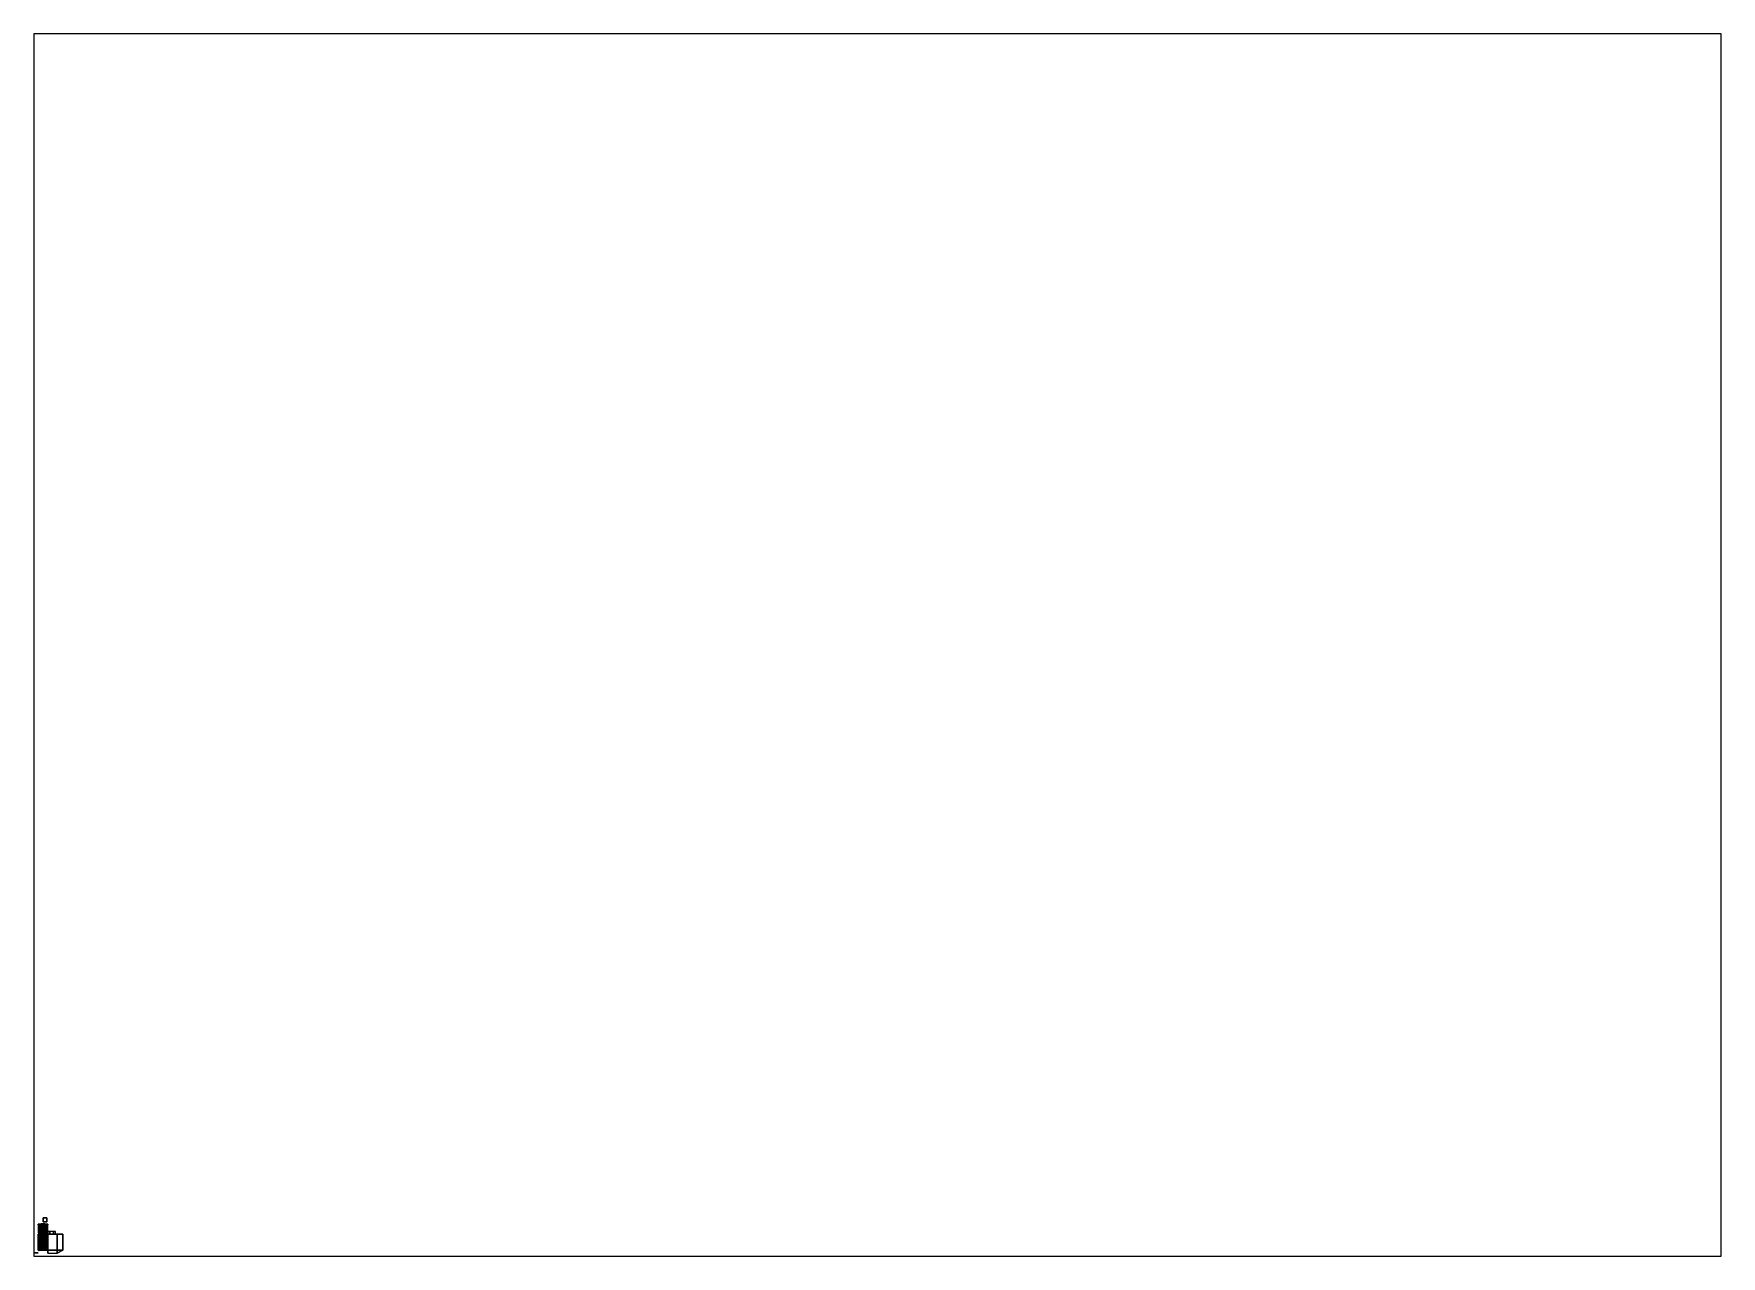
# Paper-space layout 'Layout1' of a CAD drawing. Header units: millimetres. Extents: x 28 to 251, y 20 to 181.
# The model-space entities are those that its viewports show. They can reach past a viewport. Long polylines and large blocks are cut down to what shows.
import ezdxf

# ---------------------------------------------------------------- set-up
doc = ezdxf.new("R2010")
doc.units = ezdxf.units.MM
for name, color, linetype in [('barracks_tent', 3, 'Continuous'), ('cab', 4, 'Continuous'), ('cargo_bed', 3, 'Continuous'), ('fenders', 6, 'Continuous'), ('hardback', 6, 'Continuous'), ('tent', 4, 'Continuous'), ('wheels', 2, 'Continuous')]:
    doc.layers.add(name, color=color, linetype=linetype)

msp = doc.modelspace()

# ---------------------------------------------------------------- linework, layer by layer
for points in [[(1, 4.38, -2.76), (1, 4.38, -3.76), (0, 4.38, -3.76), (0, 4.38, -2.76)], [(1, 4.38, -3.76), (1, 3.38, -3.76), (0, 3.38, -3.76), (0, 4.38, -3.76)], [(0, 4.38, -3.76), (0, 3.38, -3.76), (0, 3.38, -2.76), (0, 4.38, -2.76)], [(0, 4.38, -2.76), (0, 3.38, -2.76), (1, 3.38, -2.76), (1, 4.38, -2.76)], [(1, 3.38, -2.76), (1, 3.38, -3.76), (1, 4.38, -3.76), (1, 4.38, -2.76)], [(-0.5, 2.89, 0.82), (-0.5, 2.89, 0.67), (-1.2, 2.79, 0.67), (-1.2, 2.79, 0.82)], [(-0.5, 2.89, 0.67), (-0.5, 2.86, 0.67), (-1.17, 2.77, 0.67), (-1.2, 2.79, 0.67)], [(-1.2, 2.79, 0.82), (-1.17, 2.77, 0.82), (-0.5, 2.86, 0.82), (-0.5, 2.89, 0.82)], [(-1.2, 2.63, 0.82), (-1.17, 2.63, 0.82), (-1.17, 2.77, 0.82), (-1.2, 2.79, 0.82)], [(-1.2, 2.79, 0.67), (-1.17, 2.77, 0.67), (-1.17, 2.63, 0.67), (-1.2, 2.63, 0.67)], [(-1.2, 2.79, 0.82), (-1.2, 2.79, 0.67), (-1.2, 2.63, 0.67), (-1.2, 2.63, 0.82)], [(-1.2, 2.63, 0.67), (-1.17, 2.63, 0.67), (-1.17, 2.63, 0.82), (-1.2, 2.63, 0.82)], [(-1.17, 2.77, 0.82), (-1.17, 2.77, 0.67), (-0.5, 2.86, 0.67), (-0.5, 2.86, 0.82)], [(-1.17, 2.63, 0.82), (-1.17, 2.63, 0.67), (-1.17, 2.77, 0.67), (-1.17, 2.77, 0.82)], [(-0.9, 1.18, 0.61), (-0.9, 0.53, 0.61), (-1.1, 0.53, 0.61), (-1.1, 1.18, 0.61)], [(-1.1, 1.18, 0.64), (-1.1, 0.53, 0.64), (-0.93, 0.53, 0.64), (-0.93, 1.18, 0.64)], [(-0.93, 1.18, 0.64), (-0.9, 1.18, 0.61), (-1.1, 1.18, 0.61), (-1.1, 1.18, 0.64)], [(-1.1, 1.18, 0.61), (-1.1, 0.53, 0.61), (-1.1, 0.53, 0.64), (-1.1, 1.18, 0.64)], [(-1.1, 0.53, 0.64), (-1.1, 0.53, 0.61), (-0.9, 0.53, 0.61), (-0.93, 0.53, 0.64)], [(-0.92, 0.1, 0.53), (-0.93, 0.09, 0.52), (-0.98, 0.09, 0.66), (-0.97, 0.1, 0.66)], [(-0.93, 0.09, 0.8), (-0.92, 0.1, 0.79), (-0.97, 0.1, 0.66), (-0.98, 0.09, 0.66)], [(-0.93, 0.09, 0.52), (-0.92, 0.08, 0.53), (-0.97, 0.08, 0.66), (-0.98, 0.09, 0.66)], [(-0.92, 0.08, 0.79), (-0.93, 0.09, 0.8), (-0.98, 0.09, 0.66), (-0.97, 0.08, 0.66)], [(-0.91, 0.09, 0.54), (-0.92, 0.1, 0.53), (-0.97, 0.1, 0.66), (-0.96, 0.09, 0.66)], [(-0.92, 0.1, 0.79), (-0.91, 0.09, 0.78), (-0.96, 0.09, 0.66), (-0.97, 0.1, 0.66)], [(-0.92, 0.08, 0.53), (-0.91, 0.09, 0.54), (-0.96, 0.09, 0.66), (-0.97, 0.08, 0.66)], [(-0.91, 0.09, 0.78), (-0.92, 0.08, 0.79), (-0.97, 0.08, 0.66), (-0.96, 0.09, 0.66)], [(-0.96, 0.18, 0.66), (-0.69, 0.18, 0.55), (-0.8, 0.18, 0.5), (-0.91, 0.18, 0.55)], [(-0.91, 0.18, 0.77), (-0.64, 0.18, 0.66), (-0.69, 0.18, 0.55), (-0.96, 0.18, 0.66)], [(-0.96, 0.18, 0.66), (-0.91, 0.18, 0.55), (-0.91, -0.37, 0.55), (-0.96, -0.37, 0.66)], [(-0.91, 0.18, 0.77), (-0.96, 0.18, 0.66), (-0.96, -0.37, 0.66), (-0.91, -0.37, 0.77)], [(-0.93, 1.18, 0.78), (-0.9, 1.18, 0.78), (-0.9, 1.18, 0.61), (-0.93, 1.18, 0.64)], [(-0.93, 1.18, 0.64), (-0.93, 0.53, 0.64), (-0.93, 0.53, 0.78), (-0.93, 1.18, 0.78)], [(-0.93, 0.53, 0.64), (-0.9, 0.53, 0.61), (-0.9, 0.53, 0.78), (-0.93, 0.53, 0.78)], [(-0.8, 0.1, 0.49), (-0.8, 0.09, 0.48), (-0.93, 0.09, 0.52), (-0.92, 0.1, 0.53)], [(-0.8, 0.09, 0.84), (-0.8, 0.1, 0.83), (-0.92, 0.1, 0.79), (-0.93, 0.09, 0.8)], [(-0.8, 0.09, 0.48), (-0.8, 0.08, 0.49), (-0.92, 0.08, 0.53), (-0.93, 0.09, 0.52)], [(-0.8, 0.08, 0.83), (-0.8, 0.09, 0.84), (-0.93, 0.09, 0.8), (-0.92, 0.08, 0.79)], [(-0.8, 0.09, 0.5), (-0.8, 0.1, 0.49), (-0.92, 0.1, 0.53), (-0.91, 0.09, 0.54)], [(-0.8, 0.1, 0.83), (-0.8, 0.09, 0.82), (-0.91, 0.09, 0.78), (-0.92, 0.1, 0.79)], [(-0.8, 0.08, 0.49), (-0.8, 0.09, 0.5), (-0.91, 0.09, 0.54), (-0.92, 0.08, 0.53)], [(-0.8, 0.09, 0.82), (-0.8, 0.08, 0.83), (-0.92, 0.08, 0.79), (-0.91, 0.09, 0.78)], [(-0.91, 0.18, 0.55), (-0.8, 0.18, 0.5), (-0.8, -0.37, 0.5), (-0.91, -0.37, 0.55)], [(-0.8, 0.18, 0.82), (-0.91, 0.18, 0.77), (-0.91, -0.37, 0.77), (-0.8, -0.37, 0.82)], [(-0.8, 0.18, 0.82), (-0.69, 0.18, 0.77), (-0.64, 0.18, 0.66), (-0.91, 0.18, 0.77)], [(-0.9, 1.18, 0.78), (-0.9, 0.53, 0.78), (-0.9, 0.53, 0.61), (-0.9, 1.18, 0.61)], [(-0.8, 0.18, 0.5), (-0.69, 0.18, 0.55), (-0.69, -0.37, 0.55), (-0.8, -0.37, 0.5)], [(-0.69, 0.18, 0.77), (-0.8, 0.18, 0.82), (-0.8, -0.37, 0.82), (-0.69, -0.37, 0.77)], [(0.8, 0.1, 0.49), (0.8, 0.09, 0.48), (-0.8, 0.09, 0.48), (-0.8, 0.1, 0.49)], [(0.8, 0.09, 0.5), (0.8, 0.1, 0.49), (-0.8, 0.1, 0.49), (-0.8, 0.09, 0.5)], [(0.8, 0.09, 0.84), (0.8, 0.1, 0.83), (-0.8, 0.1, 0.83), (-0.8, 0.09, 0.84)], [(0.8, 0.1, 0.83), (0.8, 0.09, 0.82), (-0.8, 0.09, 0.82), (-0.8, 0.1, 0.83)], [(0.8, 0.09, 0.48), (0.8, 0.08, 0.49), (-0.8, 0.08, 0.49), (-0.8, 0.09, 0.48)], [(0.8, 0.08, 0.49), (0.8, 0.09, 0.5), (-0.8, 0.09, 0.5), (-0.8, 0.08, 0.49)], [(0.8, 0.08, 0.83), (0.8, 0.09, 0.84), (-0.8, 0.09, 0.84), (-0.8, 0.08, 0.83)], [(0.8, 0.09, 0.82), (0.8, 0.08, 0.83), (-0.8, 0.08, 0.83), (-0.8, 0.09, 0.82)], [(-0.26, 2.02, 0.51), (-0.26, 2.04, 0.47), (-0.77, 2.04, 0.47), (-0.77, 2.02, 0.51)], [(-0.26, 2.04, 0.47), (-0.26, 2.02, 0.43), (-0.77, 2.02, 0.43), (-0.77, 2.04, 0.47)], [(-0.26, 1.98, 0.53), (-0.26, 2.02, 0.51), (-0.77, 2.02, 0.51), (-0.77, 1.98, 0.53)], [(-0.26, 2.02, 0.43), (-0.26, 1.98, 0.41), (-0.77, 1.98, 0.41), (-0.77, 2.02, 0.43)], [(-0.26, 1.94, 0.51), (-0.26, 1.98, 0.53), (-0.77, 1.98, 0.53), (-0.77, 1.94, 0.51)], [(-0.26, 1.98, 0.41), (-0.26, 1.94, 0.43), (-0.77, 1.94, 0.43), (-0.77, 1.98, 0.41)], [(-0.26, 1.92, 0.47), (-0.26, 1.94, 0.51), (-0.77, 1.94, 0.51), (-0.77, 1.92, 0.47)], [(-0.26, 1.94, 0.43), (-0.26, 1.92, 0.47), (-0.77, 1.92, 0.47), (-0.77, 1.94, 0.43)], [(-0.69, 0.18, 0.55), (-0.64, 0.18, 0.66), (-0.64, -0.37, 0.66), (-0.69, -0.37, 0.55)], [(-0.64, 0.18, 0.66), (-0.69, 0.18, 0.77), (-0.69, -0.37, 0.77), (-0.64, -0.37, 0.66)], [(-0.5, 2.89, 0.82), (-0.5, 2.86, 0.82), (0.5, 2.86, 0.82), (0.5, 2.89, 0.82)], [(0.5, 2.89, 0.82), (0.5, 2.89, 0.67), (-0.5, 2.89, 0.67), (-0.5, 2.89, 0.82)], [(0.5, 2.89, 0.67), (0.5, 2.86, 0.67), (-0.5, 2.86, 0.67), (-0.5, 2.89, 0.67)], [(-0.5, 2.86, 0.82), (-0.5, 2.86, 0.67), (0.5, 2.86, 0.67), (0.5, 2.86, 0.82)], [(-0.42, 2.78, 0.69), (-0.42, 0.41, 0.61), (-0.42, -0.3, 0.78), (-0.42, 2.78, 0.78)], [(-0.34, 2.78, 0.69), (-0.34, 0.41, 0.61), (-0.42, 0.41, 0.61), (-0.42, 2.78, 0.69)], [(-0.42, 2.78, 0.78), (-0.42, -0.3, 0.78), (-0.34, -0.3, 0.78), (-0.34, 2.78, 0.78)], [(-0.34, 2.78, 0.78), (-0.34, 2.78, 0.69), (-0.42, 2.78, 0.69), (-0.42, 2.78, 0.78)], [(-0.42, 0.41, 0.61), (-0.42, -3.17, 0.61), (-0.42, -3.17, 0.78), (-0.42, -0.3, 0.78)], [(-0.34, 0.41, 0.61), (-0.34, -3.09, 0.61), (-0.42, -3.17, 0.61), (-0.42, 0.41, 0.61)], [(-0.34, -0.3, 0.78), (-0.34, 0.41, 0.61), (-0.34, 2.78, 0.69), (-0.34, 2.78, 0.78)], [(0.34, 2.52, 0.78), (0.34, 2.52, 0.69), (-0.34, 2.52, 0.69), (-0.34, 2.52, 0.78)], [(-0.34, 2.52, 0.69), (0.34, 2.52, 0.69), (0.34, 2.44, 0.69), (-0.34, 2.44, 0.69)], [(-0.34, 2.44, 0.78), (0.34, 2.44, 0.78), (0.34, 2.52, 0.78), (-0.34, 2.52, 0.78)], [(-0.34, 2.44, 0.69), (0.34, 2.44, 0.69), (0.34, 2.44, 0.78), (-0.34, 2.44, 0.78)], [(-0.34, -3.09, 0.78), (-0.34, -3.09, 0.61), (-0.34, 0.41, 0.61), (-0.34, -0.3, 0.78)], [(0, 0.17, 0.5), (0, 0.17, 0.48), (-0.34, 0.17, 0.61), (-0.34, 0.17, 0.63)], [(-0.34, 0.12, 0.61), (-0.34, 0.17, 0.61), (0, 0.17, 0.48), (0, 0.12, 0.48)], [(0, 0.12, 0.5), (0, 0.17, 0.5), (-0.34, 0.17, 0.63), (-0.34, 0.12, 0.63)], [(-0.34, 0.12, 0.63), (-0.34, 0.12, 0.61), (0, 0.12, 0.48), (0, 0.12, 0.5)], [(-0.26, 2.04, 0.47), (-0.26, 2.02, 0.51), (-0.1, 2.11, 0.6), (-0.1, 2.17, 0.47)], [(-0.26, 2.02, 0.43), (-0.26, 2.04, 0.47), (-0.1, 2.17, 0.47), (-0.1, 2.11, 0.34)], [(-0.26, 2.02, 0.51), (-0.26, 1.98, 0.53), (-0.1, 1.98, 0.66), (-0.1, 2.11, 0.6)], [(-0.26, 1.98, 0.41), (-0.26, 2.02, 0.43), (-0.1, 2.11, 0.34), (-0.1, 1.98, 0.28)], [(-0.26, 1.98, 0.53), (-0.26, 1.94, 0.51), (-0.1, 1.85, 0.6), (-0.1, 1.98, 0.66)], [(-0.26, 1.94, 0.43), (-0.26, 1.98, 0.41), (-0.1, 1.98, 0.28), (-0.1, 1.85, 0.34)], [(-0.26, 1.94, 0.51), (-0.26, 1.92, 0.47), (-0.1, 1.79, 0.47), (-0.1, 1.85, 0.6)], [(-0.26, 1.92, 0.47), (-0.26, 1.94, 0.43), (-0.1, 1.85, 0.34), (-0.1, 1.79, 0.47)], [(0.1, 2.11, 0.6), (0.1, 2.17, 0.47), (-0.1, 2.17, 0.47), (-0.1, 2.11, 0.6)], [(0.1, 2.17, 0.47), (0.1, 2.11, 0.34), (-0.1, 2.11, 0.34), (-0.1, 2.17, 0.47)], [(0.1, 1.98, 0.66), (0.1, 2.11, 0.6), (-0.1, 2.11, 0.6), (-0.1, 1.98, 0.66)], [(0.1, 2.11, 0.34), (0.1, 1.98, 0.28), (-0.1, 1.98, 0.28), (-0.1, 2.11, 0.34)], [(0.1, 1.85, 0.6), (0.1, 1.98, 0.66), (-0.1, 1.98, 0.66), (-0.1, 1.85, 0.6)], [(0.1, 1.98, 0.28), (0.1, 1.85, 0.34), (-0.1, 1.85, 0.34), (-0.1, 1.98, 0.28)], [(0.1, 1.79, 0.47), (0.1, 1.85, 0.6), (-0.1, 1.85, 0.6), (-0.1, 1.79, 0.47)], [(0.1, 1.85, 0.34), (0.1, 1.79, 0.47), (-0.1, 1.79, 0.47), (-0.1, 1.85, 0.34)], [(-0.03, 1.81, 0.5), (-0.04, 1.81, 0.47), (-0.04, 0.02, 0.66), (-0.03, 0.02, 0.69)], [(-0.04, 1.81, 0.47), (-0.03, 1.81, 0.44), (-0.03, 0.02, 0.63), (-0.04, 0.02, 0.66)], [(-0.03, 0.02, 0.69), (-0.04, 0.02, 0.66), (-0.04, -1.8, 0.47), (-0.03, -1.8, 0.5)], [(-0.04, 0.02, 0.66), (-0.03, 0.02, 0.63), (-0.03, -1.8, 0.44), (-0.04, -1.8, 0.47)], [(0, 1.81, 0.51), (-0.03, 1.81, 0.5), (-0.03, 0.02, 0.69), (0, 0.02, 0.7)], [(-0.03, 1.81, 0.44), (0, 1.81, 0.43), (0, 0.02, 0.62), (-0.03, 0.02, 0.63)], [(0, 0.02, 0.7), (-0.03, 0.02, 0.69), (-0.03, -1.8, 0.5), (0, -1.8, 0.51)], [(-0.03, 0.02, 0.63), (0, 0.02, 0.62), (0, -1.8, 0.43), (-0.03, -1.8, 0.44)], [(0, 3.38, -2.76), (0, 3.38, -3.76), (1, 3.38, -3.76), (1, 3.38, -2.76)], [(0.03, 1.81, 0.5), (0, 1.81, 0.51), (0, 0.02, 0.7), (0.03, 0.02, 0.69)], [(0, 1.81, 0.43), (0.03, 1.81, 0.44), (0.03, 0.02, 0.63), (0, 0.02, 0.62)], [(0, 0.17, 0.5), (0, 0.12, 0.5), (0.34, 0.12, 0.63), (0.34, 0.17, 0.63)], [(0.34, 0.17, 0.63), (0.34, 0.17, 0.61), (0, 0.17, 0.48), (0, 0.17, 0.5)], [(0.34, 0.17, 0.61), (0.34, 0.12, 0.61), (0, 0.12, 0.48), (0, 0.17, 0.48)], [(0, 0.12, 0.5), (0, 0.12, 0.48), (0.34, 0.12, 0.61), (0.34, 0.12, 0.63)], [(0.03, 0.02, 0.69), (0, 0.02, 0.7), (0, -1.8, 0.51), (0.03, -1.8, 0.5)], [(0, 0.02, 0.62), (0.03, 0.02, 0.63), (0.03, -1.8, 0.44), (0, -1.8, 0.43)], [(0.04, 1.81, 0.47), (0.03, 1.81, 0.5), (0.03, 0.02, 0.69), (0.04, 0.02, 0.66)], [(0.03, 1.81, 0.44), (0.04, 1.81, 0.47), (0.04, 0.02, 0.66), (0.03, 0.02, 0.63)], [(0.04, 0.02, 0.66), (0.03, 0.02, 0.69), (0.03, -1.8, 0.5), (0.04, -1.8, 0.47)], [(0.03, 0.02, 0.63), (0.04, 0.02, 0.66), (0.04, -1.8, 0.47), (0.03, -1.8, 0.44)], [(0.26, 2.02, 0.51), (0.26, 2.04, 0.47), (0.1, 2.17, 0.47), (0.1, 2.11, 0.6)], [(0.26, 2.04, 0.47), (0.26, 2.02, 0.43), (0.1, 2.11, 0.34), (0.1, 2.17, 0.47)], [(0.26, 1.98, 0.53), (0.26, 2.02, 0.51), (0.1, 2.11, 0.6), (0.1, 1.98, 0.66)], [(0.26, 2.02, 0.43), (0.26, 1.98, 0.41), (0.1, 1.98, 0.28), (0.1, 2.11, 0.34)], [(0.26, 1.94, 0.51), (0.26, 1.98, 0.53), (0.1, 1.98, 0.66), (0.1, 1.85, 0.6)], [(0.26, 1.98, 0.41), (0.26, 1.94, 0.43), (0.1, 1.85, 0.34), (0.1, 1.98, 0.28)], [(0.26, 1.92, 0.47), (0.26, 1.94, 0.51), (0.1, 1.85, 0.6), (0.1, 1.79, 0.47)], [(0.26, 1.94, 0.43), (0.26, 1.92, 0.47), (0.1, 1.79, 0.47), (0.1, 1.85, 0.34)], [(0.26, 2.04, 0.47), (0.26, 2.02, 0.51), (0.77, 2.02, 0.51), (0.77, 2.04, 0.47)], [(0.26, 2.02, 0.43), (0.26, 2.04, 0.47), (0.77, 2.04, 0.47), (0.77, 2.02, 0.43)], [(0.26, 2.02, 0.51), (0.26, 1.98, 0.53), (0.77, 1.98, 0.53), (0.77, 2.02, 0.51)], [(0.26, 1.98, 0.41), (0.26, 2.02, 0.43), (0.77, 2.02, 0.43), (0.77, 1.98, 0.41)], [(0.26, 1.98, 0.53), (0.26, 1.94, 0.51), (0.77, 1.94, 0.51), (0.77, 1.98, 0.53)], [(0.26, 1.94, 0.43), (0.26, 1.98, 0.41), (0.77, 1.98, 0.41), (0.77, 1.94, 0.43)], [(0.26, 1.94, 0.51), (0.26, 1.92, 0.47), (0.77, 1.92, 0.47), (0.77, 1.94, 0.51)], [(0.26, 1.92, 0.47), (0.26, 1.94, 0.43), (0.77, 1.94, 0.43), (0.77, 1.92, 0.47)], [(0.34, 2.78, 0.69), (0.34, 0.41, 0.61), (0.34, -0.3, 0.78), (0.34, 2.78, 0.78)], [(0.34, 2.78, 0.78), (0.34, -0.3, 0.78), (0.42, -0.3, 0.78), (0.42, 2.78, 0.78)], [(0.42, 2.78, 0.78), (0.42, 2.78, 0.69), (0.34, 2.78, 0.69), (0.34, 2.78, 0.78)], [(0.42, 2.78, 0.69), (0.42, 0.41, 0.61), (0.34, 0.41, 0.61), (0.34, 2.78, 0.69)], [(0.34, 0.41, 0.61), (0.34, -3.09, 0.61), (0.34, -3.09, 0.78), (0.34, -0.3, 0.78)], [(0.42, 0.41, 0.61), (0.42, -3.17, 0.61), (0.34, -3.09, 0.61), (0.34, 0.41, 0.61)], [(0.42, -0.3, 0.78), (0.42, 0.41, 0.61), (0.42, 2.78, 0.69), (0.42, 2.78, 0.78)], [(0.42, -3.17, 0.78), (0.42, -3.17, 0.61), (0.42, 0.41, 0.61), (0.42, -0.3, 0.78)], [(0.5, 2.89, 0.67), (0.5, 2.89, 0.82), (1.2, 2.79, 0.82), (1.2, 2.79, 0.67)], [(0.5, 2.89, 0.82), (0.5, 2.86, 0.82), (1.17, 2.77, 0.82), (1.2, 2.79, 0.82)], [(1.2, 2.79, 0.67), (1.17, 2.77, 0.67), (0.5, 2.86, 0.67), (0.5, 2.89, 0.67)], [(1.17, 2.77, 0.67), (1.17, 2.77, 0.82), (0.5, 2.86, 0.82), (0.5, 2.86, 0.67)], [(0.64, 0.18, 0.66), (0.69, 0.18, 0.55), (0.69, -0.37, 0.55), (0.64, -0.37, 0.66)], [(0.69, 0.18, 0.77), (0.96, 0.18, 0.66), (0.91, 0.18, 0.55), (0.64, 0.18, 0.66)], [(0.64, 0.18, 0.66), (0.91, 0.18, 0.55), (0.8, 0.18, 0.5), (0.69, 0.18, 0.55)], [(0.69, 0.18, 0.77), (0.64, 0.18, 0.66), (0.64, -0.37, 0.66), (0.69, -0.37, 0.77)], [(0.69, 0.18, 0.55), (0.8, 0.18, 0.5), (0.8, -0.37, 0.5), (0.69, -0.37, 0.55)], [(0.8, 0.18, 0.82), (0.91, 0.18, 0.77), (0.96, 0.18, 0.66), (0.69, 0.18, 0.77)], [(0.8, 0.18, 0.82), (0.69, 0.18, 0.77), (0.69, -0.37, 0.77), (0.8, -0.37, 0.82)], [(0.8, 0.18, 0.5), (0.91, 0.18, 0.55), (0.91, -0.37, 0.55), (0.8, -0.37, 0.5)], [(0.91, 0.18, 0.77), (0.8, 0.18, 0.82), (0.8, -0.37, 0.82), (0.91, -0.37, 0.77)], [(1.1, 1.18, 0.64), (1.1, 1.18, 0.61), (0.9, 1.18, 0.61), (0.93, 1.18, 0.64)], [(0.9, 0.53, 0.61), (0.9, 1.18, 0.61), (1.1, 1.18, 0.61), (1.1, 0.53, 0.61)], [(0.9, 0.53, 0.78), (0.9, 1.18, 0.78), (0.9, 1.18, 0.61), (0.9, 0.53, 0.61)], [(0.93, 1.18, 0.64), (0.9, 1.18, 0.61), (0.9, 1.18, 0.78), (0.93, 1.18, 0.78)], [(0.93, 0.53, 0.64), (0.9, 0.53, 0.61), (1.1, 0.53, 0.61), (1.1, 0.53, 0.64)], [(0.93, 0.53, 0.78), (0.9, 0.53, 0.78), (0.9, 0.53, 0.61), (0.93, 0.53, 0.64)], [(0.91, 0.18, 0.55), (0.96, 0.18, 0.66), (0.96, -0.37, 0.66), (0.91, -0.37, 0.55)], [(0.96, 0.18, 0.66), (0.91, 0.18, 0.77), (0.91, -0.37, 0.77), (0.96, -0.37, 0.66)], [(1.1, 0.53, 0.64), (1.1, 1.18, 0.64), (0.93, 1.18, 0.64), (0.93, 0.53, 0.64)], [(0.93, 0.53, 0.64), (0.93, 1.18, 0.64), (0.93, 1.18, 0.78), (0.93, 0.53, 0.78)], [(1.1, 0.53, 0.61), (1.1, 1.18, 0.61), (1.1, 1.18, 0.64), (1.1, 0.53, 0.64)], [(1.2, 2.79, 0.82), (1.17, 2.77, 0.82), (1.17, 2.63, 0.82), (1.2, 2.63, 0.82)], [(1.2, 2.63, 0.67), (1.17, 2.63, 0.67), (1.17, 2.77, 0.67), (1.2, 2.79, 0.67)], [(1.17, 2.63, 0.67), (1.17, 2.63, 0.82), (1.17, 2.77, 0.82), (1.17, 2.77, 0.67)], [(1.2, 2.63, 0.82), (1.17, 2.63, 0.82), (1.17, 2.63, 0.67), (1.2, 2.63, 0.67)], [(1.2, 2.79, 0.67), (1.2, 2.79, 0.82), (1.2, 2.63, 0.82), (1.2, 2.63, 0.67)], [(-0.92, -0.27, 0.53), (-0.93, -0.28, 0.52), (-0.98, -0.28, 0.66), (-0.97, -0.27, 0.66)], [(-0.93, -0.28, 0.8), (-0.92, -0.27, 0.79), (-0.97, -0.27, 0.66), (-0.98, -0.28, 0.66)], [(-0.93, -0.28, 0.52), (-0.92, -0.29, 0.53), (-0.97, -0.29, 0.66), (-0.98, -0.28, 0.66)], [(-0.92, -0.29, 0.79), (-0.93, -0.28, 0.8), (-0.98, -0.28, 0.66), (-0.97, -0.29, 0.66)], [(-0.91, -0.28, 0.54), (-0.92, -0.27, 0.53), (-0.97, -0.27, 0.66), (-0.96, -0.28, 0.66)], [(-0.92, -0.27, 0.79), (-0.91, -0.28, 0.78), (-0.96, -0.28, 0.66), (-0.97, -0.27, 0.66)], [(-0.92, -0.29, 0.53), (-0.91, -0.28, 0.54), (-0.96, -0.28, 0.66), (-0.97, -0.29, 0.66)], [(-0.91, -0.28, 0.78), (-0.92, -0.29, 0.79), (-0.97, -0.29, 0.66), (-0.96, -0.28, 0.66)], [(-0.69, -0.37, 0.77), (-0.96, -0.37, 0.66), (-0.91, -0.37, 0.55), (-0.64, -0.37, 0.66)], [(-0.8, -0.37, 0.82), (-0.91, -0.37, 0.77), (-0.96, -0.37, 0.66), (-0.69, -0.37, 0.77)], [(-0.8, -0.27, 0.49), (-0.8, -0.28, 0.48), (-0.93, -0.28, 0.52), (-0.92, -0.27, 0.53)], [(-0.8, -0.28, 0.84), (-0.8, -0.27, 0.83), (-0.92, -0.27, 0.79), (-0.93, -0.28, 0.8)], [(-0.8, -0.28, 0.48), (-0.8, -0.29, 0.49), (-0.92, -0.29, 0.53), (-0.93, -0.28, 0.52)], [(-0.8, -0.29, 0.83), (-0.8, -0.28, 0.84), (-0.93, -0.28, 0.8), (-0.92, -0.29, 0.79)], [(-0.8, -0.28, 0.5), (-0.8, -0.27, 0.49), (-0.92, -0.27, 0.53), (-0.91, -0.28, 0.54)], [(-0.8, -0.27, 0.83), (-0.8, -0.28, 0.82), (-0.91, -0.28, 0.78), (-0.92, -0.27, 0.79)], [(-0.8, -0.29, 0.49), (-0.8, -0.28, 0.5), (-0.91, -0.28, 0.54), (-0.92, -0.29, 0.53)], [(-0.8, -0.28, 0.82), (-0.8, -0.29, 0.83), (-0.92, -0.29, 0.79), (-0.91, -0.28, 0.78)], [(-0.64, -0.37, 0.66), (-0.91, -0.37, 0.55), (-0.8, -0.37, 0.5), (-0.69, -0.37, 0.55)], [(-0.88, -2.58, 0.75), (-0.89, -2.58, 0.71), (-0.89, -2.63, 0.71), (-0.88, -2.63, 0.75)], [(-0.89, -2.58, 0.71), (-0.88, -2.58, 0.67), (-0.88, -2.63, 0.67), (-0.89, -2.63, 0.71)], [(-0.88, -2.63, 0.75), (-0.89, -2.63, 0.71), (-0.88, -2.63, 0.67), (-0.84, -2.63, 0.66)], [(-0.84, -2.58, 0.76), (-0.88, -2.58, 0.75), (-0.88, -2.63, 0.75), (-0.84, -2.63, 0.76)], [(-0.88, -2.58, 0.67), (-0.84, -2.58, 0.66), (-0.84, -2.63, 0.66), (-0.88, -2.63, 0.67)], [(-0.84, -2.63, 0.76), (-0.88, -2.63, 0.75), (-0.79, -2.63, 0.71), (-0.8, -2.63, 0.75)], [(-0.88, -2.63, 0.75), (-0.84, -2.63, 0.66), (-0.8, -2.63, 0.67), (-0.79, -2.63, 0.71)], [(-0.8, -2.58, 0.75), (-0.84, -2.58, 0.76), (-0.84, -2.63, 0.76), (-0.8, -2.63, 0.75)], [(-0.84, -2.58, 0.66), (-0.8, -2.58, 0.67), (-0.8, -2.63, 0.67), (-0.84, -2.63, 0.66)], [(0.8, -0.27, 0.49), (0.8, -0.28, 0.48), (-0.8, -0.28, 0.48), (-0.8, -0.27, 0.49)], [(0.8, -0.28, 0.5), (0.8, -0.27, 0.49), (-0.8, -0.27, 0.49), (-0.8, -0.28, 0.5)], [(0.8, -0.28, 0.84), (0.8, -0.27, 0.83), (-0.8, -0.27, 0.83), (-0.8, -0.28, 0.84)], [(0.8, -0.27, 0.83), (0.8, -0.28, 0.82), (-0.8, -0.28, 0.82), (-0.8, -0.27, 0.83)], [(0.8, -0.28, 0.48), (0.8, -0.29, 0.49), (-0.8, -0.29, 0.49), (-0.8, -0.28, 0.48)], [(0.8, -0.29, 0.49), (0.8, -0.28, 0.5), (-0.8, -0.28, 0.5), (-0.8, -0.29, 0.49)], [(0.8, -0.29, 0.83), (0.8, -0.28, 0.84), (-0.8, -0.28, 0.84), (-0.8, -0.29, 0.83)], [(0.8, -0.28, 0.82), (0.8, -0.29, 0.83), (-0.8, -0.29, 0.83), (-0.8, -0.28, 0.82)], [(-0.79, -2.58, 0.71), (-0.8, -2.58, 0.75), (-0.8, -2.63, 0.75), (-0.79, -2.63, 0.71)], [(-0.8, -2.58, 0.67), (-0.79, -2.58, 0.71), (-0.79, -2.63, 0.71), (-0.8, -2.63, 0.67)], [(-0.26, -1.93, 0.51), (-0.26, -1.91, 0.47), (-0.56, -1.91, 0.47), (-0.56, -1.93, 0.51)], [(-0.26, -1.91, 0.47), (-0.26, -1.93, 0.43), (-0.56, -1.93, 0.43), (-0.56, -1.91, 0.47)], [(-0.26, -1.97, 0.53), (-0.26, -1.93, 0.51), (-0.56, -1.93, 0.51), (-0.56, -1.97, 0.53)], [(-0.26, -1.93, 0.43), (-0.26, -1.97, 0.41), (-0.56, -1.97, 0.41), (-0.56, -1.93, 0.43)], [(-0.26, -2.01, 0.51), (-0.26, -1.97, 0.53), (-0.56, -1.97, 0.53), (-0.56, -2.01, 0.51)], [(-0.26, -1.97, 0.41), (-0.26, -2.01, 0.43), (-0.56, -2.01, 0.43), (-0.56, -1.97, 0.41)], [(-0.26, -2.03, 0.47), (-0.26, -2.01, 0.51), (-0.56, -2.01, 0.51), (-0.56, -2.03, 0.47)], [(-0.26, -2.01, 0.43), (-0.26, -2.03, 0.47), (-0.56, -2.03, 0.47), (-0.56, -2.01, 0.43)], [(-0.42, -0.3, 0.95), (-0.42, -3.69, 0.95), (-0.34, -3.69, 0.95), (-0.34, -0.3, 0.95)], [(-0.42, -0.3, 0.78), (-0.42, -3.17, 0.78), (-0.42, -3.69, 0.95), (-0.42, -0.3, 0.95)], [(-0.34, -0.3, 0.95), (-0.34, -0.3, 0.78), (-0.42, -0.3, 0.78), (-0.42, -0.3, 0.95)], [(0.34, -3.09, 0.61), (0.42, -3.17, 0.61), (-0.42, -3.17, 0.61), (-0.34, -3.09, 0.61)], [(-0.42, -3.69, 0.95), (-0.42, -3.17, 0.78), (-0.34, -3.17, 0.78), (-0.34, -3.69, 0.95)], [(-0.34, -3.69, 0.95), (-0.34, -3.17, 0.78), (-0.42, -3.17, 0.78), (-0.42, -3.69, 0.95)], [(-0.42, -3.17, 0.78), (-0.42, -3.69, 0.85), (-0.42, -3.69, 0.95)], [(-0.34, -3.17, 0.78), (-0.34, -3.69, 0.85), (-0.42, -3.69, 0.85), (-0.42, -3.17, 0.78)], [(-0.42, -3.17, 0.61), (0.42, -3.17, 0.61), (0.42, -3.17, 0.78), (-0.42, -3.17, 0.78)], [(-0.42, -3.69, 0.95), (-0.42, -3.69, 0.85), (-0.34, -3.69, 0.85), (-0.34, -3.69, 0.95)], [(-0.34, -3.69, 0.95), (-0.34, -3.17, 0.78), (-0.34, -0.3, 0.78), (-0.34, -0.3, 0.95)], [(0, -0.31, 0.5), (0, -0.31, 0.48), (-0.34, -0.31, 0.61), (-0.34, -0.31, 0.63)], [(0, -0.36, 0.5), (0, -0.31, 0.5), (-0.34, -0.31, 0.63), (-0.34, -0.36, 0.63)], [(-0.34, -0.36, 0.61), (-0.34, -0.31, 0.61), (0, -0.31, 0.48), (0, -0.36, 0.48)], [(-0.34, -0.36, 0.63), (-0.34, -0.36, 0.61), (0, -0.36, 0.48), (0, -0.36, 0.5)], [(0.34, -1.26, 0.78), (0.34, -1.26, 0.61), (-0.34, -1.26, 0.61), (-0.34, -1.26, 0.78)], [(-0.34, -1.26, 0.61), (0.34, -1.26, 0.61), (0.34, -1.34, 0.61), (-0.34, -1.34, 0.61)], [(-0.34, -1.34, 0.78), (0.34, -1.34, 0.78), (0.34, -1.26, 0.78), (-0.34, -1.26, 0.78)], [(-0.34, -1.34, 0.61), (0.34, -1.34, 0.61), (0.34, -1.34, 0.78), (-0.34, -1.34, 0.78)], [(0.34, -2.7, 0.78), (0.34, -2.7, 0.61), (-0.34, -2.7, 0.61), (-0.34, -2.7, 0.78)], [(-0.34, -2.7, 0.61), (0.34, -2.7, 0.61), (0.34, -2.78, 0.61), (-0.34, -2.78, 0.61)], [(-0.34, -2.78, 0.78), (0.34, -2.78, 0.78), (0.34, -2.7, 0.78), (-0.34, -2.7, 0.78)], [(-0.34, -2.78, 0.61), (0.34, -2.78, 0.61), (0.34, -2.78, 0.78), (-0.34, -2.78, 0.78)], [(0.34, -3.09, 0.78), (0.34, -3.09, 0.61), (-0.34, -3.09, 0.61), (-0.34, -3.09, 0.78)], [(0.34, -3.17, 0.78), (0.34, -3.09, 0.78), (-0.34, -3.09, 0.78), (-0.34, -3.17, 0.78)], [(-0.34, -3.69, 0.95), (-0.34, -3.69, 0.85), (-0.34, -3.17, 0.78), (-0.34, -3.69, 0.95)], [(0.34, -3.62, 0.95), (0.34, -3.62, 0.85), (-0.34, -3.62, 0.85), (-0.34, -3.62, 0.95)], [(0.34, -3.62, 0.85), (0.34, -3.69, 0.85), (-0.34, -3.69, 0.85), (-0.34, -3.62, 0.85)], [(-0.34, -3.62, 0.95), (-0.34, -3.69, 0.95), (0.34, -3.69, 0.95), (0.34, -3.62, 0.95)], [(-0.34, -3.69, 0.95), (-0.34, -3.69, 0.85), (0.34, -3.69, 0.85), (0.34, -3.69, 0.95)], [(-0.26, -1.91, 0.47), (-0.26, -1.93, 0.51), (-0.1, -1.84, 0.6), (-0.1, -1.78, 0.47)], [(-0.26, -1.93, 0.43), (-0.26, -1.91, 0.47), (-0.1, -1.78, 0.47), (-0.1, -1.84, 0.34)], [(-0.26, -1.93, 0.51), (-0.26, -1.97, 0.53), (-0.1, -1.97, 0.66), (-0.1, -1.84, 0.6)], [(-0.26, -1.97, 0.41), (-0.26, -1.93, 0.43), (-0.1, -1.84, 0.34), (-0.1, -1.97, 0.28)], [(-0.26, -1.97, 0.53), (-0.26, -2.01, 0.51), (-0.1, -2.1, 0.6), (-0.1, -1.97, 0.66)], [(-0.26, -2.01, 0.43), (-0.26, -1.97, 0.41), (-0.1, -1.97, 0.28), (-0.1, -2.1, 0.34)], [(-0.26, -2.01, 0.51), (-0.26, -2.03, 0.47), (-0.1, -2.16, 0.47), (-0.1, -2.1, 0.6)], [(-0.26, -2.03, 0.47), (-0.26, -2.01, 0.43), (-0.1, -2.1, 0.34), (-0.1, -2.16, 0.47)], [(0.1, -1.84, 0.6), (0.1, -1.78, 0.47), (-0.1, -1.78, 0.47), (-0.1, -1.84, 0.6)], [(0.1, -1.78, 0.47), (0.1, -1.84, 0.34), (-0.1, -1.84, 0.34), (-0.1, -1.78, 0.47)], [(0.1, -1.97, 0.66), (0.1, -1.84, 0.6), (-0.1, -1.84, 0.6), (-0.1, -1.97, 0.66)], [(0.1, -1.84, 0.34), (0.1, -1.97, 0.28), (-0.1, -1.97, 0.28), (-0.1, -1.84, 0.34)], [(0.1, -2.1, 0.6), (0.1, -1.97, 0.66), (-0.1, -1.97, 0.66), (-0.1, -2.1, 0.6)], [(0.1, -1.97, 0.28), (0.1, -2.1, 0.34), (-0.1, -2.1, 0.34), (-0.1, -1.97, 0.28)], [(0.1, -2.16, 0.47), (0.1, -2.1, 0.6), (-0.1, -2.1, 0.6), (-0.1, -2.16, 0.47)], [(0.1, -2.1, 0.34), (0.1, -2.16, 0.47), (-0.1, -2.16, 0.47), (-0.1, -2.1, 0.34)], [(-0.04, -3.17, 0.62), (-0.04, -3.52, 0.62), (-0.04, -3.52, 0.75), (-0.04, -3.17, 0.75)], [(0.04, -3.17, 0.62), (0.04, -3.52, 0.62), (-0.04, -3.52, 0.62), (-0.04, -3.17, 0.62)], [(-0.04, -3.17, 0.75), (-0.04, -3.52, 0.75), (0.04, -3.52, 0.75), (0.04, -3.17, 0.75)], [(0.04, -3.52, 0.62), (0.04, -3.6, 0.57), (-0.04, -3.6, 0.57), (-0.04, -3.52, 0.62)], [(-0.04, -3.52, 0.62), (-0.04, -3.6, 0.57), (-0.04, -3.6, 0.63), (-0.04, -3.57, 0.68)], [(-0.04, -3.52, 0.75), (-0.04, -3.52, 0.62), (-0.04, -3.57, 0.68), (-0.04, -3.57, 0.7)], [(0.04, -3.57, 0.77), (0.04, -3.52, 0.75), (-0.04, -3.52, 0.75), (-0.04, -3.57, 0.77)], [(-0.04, -3.57, 0.77), (-0.04, -3.52, 0.75), (-0.04, -3.57, 0.7), (-0.04, -3.6, 0.72)], [(-0.04, -3.57, 0.7), (-0.04, -3.57, 0.68), (0.04, -3.57, 0.68), (0.04, -3.57, 0.7)], [(-0.04, -3.57, 0.68), (-0.04, -3.6, 0.63), (0.04, -3.6, 0.63), (0.04, -3.57, 0.68)], [(-0.04, -3.6, 0.72), (-0.04, -3.57, 0.7), (0.04, -3.57, 0.7), (0.04, -3.6, 0.72)], [(0.04, -3.6, 0.72), (0.04, -3.57, 0.77), (-0.04, -3.57, 0.77), (-0.04, -3.6, 0.72)], [(-0.04, -3.6, 0.57), (-0.04, -3.64, 0.57), (-0.04, -3.64, 0.63), (-0.04, -3.6, 0.63)], [(0.04, -3.6, 0.57), (0.04, -3.64, 0.57), (-0.04, -3.64, 0.57), (-0.04, -3.6, 0.57)], [(-0.04, -3.6, 0.63), (-0.04, -3.64, 0.63), (0.04, -3.64, 0.63), (0.04, -3.6, 0.63)], [(0.04, -3.64, 0.57), (0.04, -3.69, 0.64), (-0.04, -3.69, 0.64), (-0.04, -3.64, 0.57)], [(-0.04, -3.64, 0.57), (-0.04, -3.69, 0.64), (-0.04, -3.66, 0.66), (-0.04, -3.64, 0.63)], [(-0.04, -3.64, 0.63), (-0.04, -3.66, 0.66), (0.04, -3.66, 0.66), (0.04, -3.64, 0.63)], [(-0.04, -3.66, 0.66), (-0.04, -3.66, 0.72), (0.04, -3.66, 0.72), (0.04, -3.66, 0.66)], [(-0.04, -3.69, 0.64), (-0.04, -3.69, 0.71), (-0.04, -3.66, 0.72), (-0.04, -3.66, 0.66)], [(-0.04, -3.66, 0.72), (-0.04, -3.69, 0.71), (0.04, -3.69, 0.71), (0.04, -3.66, 0.72)], [(0.04, -3.69, 0.64), (0.04, -3.69, 0.71), (-0.04, -3.69, 0.71), (-0.04, -3.69, 0.64)], [(0, -0.31, 0.5), (0, -0.36, 0.5), (0.34, -0.36, 0.63), (0.34, -0.31, 0.63)], [(0.34, -0.31, 0.63), (0.34, -0.31, 0.61), (0, -0.31, 0.48), (0, -0.31, 0.5)], [(0.34, -0.31, 0.61), (0.34, -0.36, 0.61), (0, -0.36, 0.48), (0, -0.31, 0.48)], [(0, -0.36, 0.5), (0, -0.36, 0.48), (0.34, -0.36, 0.61), (0.34, -0.36, 0.63)], [(0.04, -3.52, 0.75), (0.04, -3.52, 0.62), (0.04, -3.17, 0.62), (0.04, -3.17, 0.75)], [(0.04, -3.6, 0.63), (0.04, -3.6, 0.57), (0.04, -3.52, 0.62), (0.04, -3.57, 0.68)], [(0.04, -3.57, 0.68), (0.04, -3.52, 0.62), (0.04, -3.52, 0.75), (0.04, -3.57, 0.7)], [(0.04, -3.57, 0.7), (0.04, -3.52, 0.75), (0.04, -3.57, 0.77), (0.04, -3.6, 0.72)], [(0.04, -3.64, 0.63), (0.04, -3.64, 0.57), (0.04, -3.6, 0.57), (0.04, -3.6, 0.63)], [(0.04, -3.66, 0.66), (0.04, -3.69, 0.64), (0.04, -3.64, 0.57), (0.04, -3.64, 0.63)], [(0.04, -3.66, 0.72), (0.04, -3.69, 0.71), (0.04, -3.69, 0.64), (0.04, -3.66, 0.66)], [(0.26, -1.93, 0.51), (0.26, -1.91, 0.47), (0.1, -1.78, 0.47), (0.1, -1.84, 0.6)], [(0.26, -1.91, 0.47), (0.26, -1.93, 0.43), (0.1, -1.84, 0.34), (0.1, -1.78, 0.47)], [(0.26, -1.97, 0.53), (0.26, -1.93, 0.51), (0.1, -1.84, 0.6), (0.1, -1.97, 0.66)], [(0.26, -1.93, 0.43), (0.26, -1.97, 0.41), (0.1, -1.97, 0.28), (0.1, -1.84, 0.34)], [(0.26, -2.01, 0.51), (0.26, -1.97, 0.53), (0.1, -1.97, 0.66), (0.1, -2.1, 0.6)], [(0.26, -1.97, 0.41), (0.26, -2.01, 0.43), (0.1, -2.1, 0.34), (0.1, -1.97, 0.28)], [(0.26, -2.03, 0.47), (0.26, -2.01, 0.51), (0.1, -2.1, 0.6), (0.1, -2.16, 0.47)], [(0.26, -2.01, 0.43), (0.26, -2.03, 0.47), (0.1, -2.16, 0.47), (0.1, -2.1, 0.34)], [(0.26, -1.91, 0.47), (0.26, -1.93, 0.51), (0.56, -1.93, 0.51), (0.56, -1.91, 0.47)], [(0.26, -1.93, 0.43), (0.26, -1.91, 0.47), (0.56, -1.91, 0.47), (0.56, -1.93, 0.43)], [(0.26, -1.93, 0.51), (0.26, -1.97, 0.53), (0.56, -1.97, 0.53), (0.56, -1.93, 0.51)], [(0.26, -1.97, 0.41), (0.26, -1.93, 0.43), (0.56, -1.93, 0.43), (0.56, -1.97, 0.41)], [(0.26, -1.97, 0.53), (0.26, -2.01, 0.51), (0.56, -2.01, 0.51), (0.56, -1.97, 0.53)], [(0.26, -2.01, 0.43), (0.26, -1.97, 0.41), (0.56, -1.97, 0.41), (0.56, -2.01, 0.43)], [(0.26, -2.01, 0.51), (0.26, -2.03, 0.47), (0.56, -2.03, 0.47), (0.56, -2.01, 0.51)], [(0.26, -2.03, 0.47), (0.26, -2.01, 0.43), (0.56, -2.01, 0.43), (0.56, -2.03, 0.47)], [(0.34, -0.3, 0.78), (0.34, -3.17, 0.78), (0.34, -3.69, 0.95), (0.34, -0.3, 0.95)], [(0.34, -0.3, 0.95), (0.34, -3.69, 0.95), (0.42, -3.69, 0.95), (0.42, -0.3, 0.95)], [(0.42, -0.3, 0.95), (0.42, -0.3, 0.78), (0.34, -0.3, 0.78), (0.34, -0.3, 0.95)], [(0.34, -3.69, 0.95), (0.34, -3.17, 0.78), (0.42, -3.17, 0.78), (0.42, -3.69, 0.95)], [(0.34, -3.17, 0.78), (0.34, -3.69, 0.85), (0.34, -3.69, 0.95)], [(0.42, -3.69, 0.95), (0.42, -3.17, 0.78), (0.34, -3.17, 0.78), (0.34, -3.69, 0.95)], [(0.42, -3.17, 0.78), (0.42, -3.69, 0.85), (0.34, -3.69, 0.85), (0.34, -3.17, 0.78)], [(0.34, -3.69, 0.95), (0.34, -3.69, 0.85), (0.42, -3.69, 0.85), (0.42, -3.69, 0.95)], [(0.42, -3.69, 0.95), (0.42, -3.17, 0.78), (0.42, -0.3, 0.78), (0.42, -0.3, 0.95)], [(0.42, -3.69, 0.95), (0.42, -3.69, 0.85), (0.42, -3.17, 0.78), (0.42, -3.69, 0.95)], [(0.91, -0.37, 0.77), (0.64, -0.37, 0.66), (0.69, -0.37, 0.55), (0.96, -0.37, 0.66)], [(0.8, -0.37, 0.82), (0.69, -0.37, 0.77), (0.64, -0.37, 0.66), (0.91, -0.37, 0.77)], [(0.96, -0.37, 0.66), (0.69, -0.37, 0.55), (0.8, -0.37, 0.5), (0.91, -0.37, 0.55)], [(0.79, -2.58, 0.71), (0.8, -2.58, 0.67), (0.8, -2.63, 0.67), (0.79, -2.63, 0.71)], [(0.8, -2.58, 0.75), (0.79, -2.58, 0.71), (0.79, -2.63, 0.71), (0.8, -2.63, 0.75)], [(0.8, -2.63, 0.75), (0.79, -2.63, 0.71), (0.8, -2.63, 0.67), (0.84, -2.63, 0.66)], [(0.8, -2.58, 0.67), (0.84, -2.58, 0.66), (0.84, -2.63, 0.66), (0.8, -2.63, 0.67)], [(0.84, -2.58, 0.76), (0.8, -2.58, 0.75), (0.8, -2.63, 0.75), (0.84, -2.63, 0.76)], [(0.8, -2.63, 0.75), (0.84, -2.63, 0.66), (0.88, -2.63, 0.67), (0.89, -2.63, 0.71)], [(0.84, -2.63, 0.76), (0.8, -2.63, 0.75), (0.89, -2.63, 0.71), (0.88, -2.63, 0.75)], [(0.84, -2.58, 0.66), (0.88, -2.58, 0.67), (0.88, -2.63, 0.67), (0.84, -2.63, 0.66)], [(0.88, -2.58, 0.75), (0.84, -2.58, 0.76), (0.84, -2.63, 0.76), (0.88, -2.63, 0.75)], [(0.88, -2.58, 0.67), (0.89, -2.58, 0.71), (0.89, -2.63, 0.71), (0.88, -2.63, 0.67)], [(0.89, -2.58, 0.71), (0.88, -2.58, 0.75), (0.88, -2.63, 0.75), (0.89, -2.63, 0.71)]]:
    msp.add_3dface(points)
at = {"layer": 'barracks_tent'}
for points in [[(1.72, 0.34, 2), (1.72, 1, 1.9), (1.2, 1), (1.2, 0.34)], [(3.6, -3.7, 2.63), (3.6, 0.34, 2.63), (1.2, 0.34, 2.74), (1.2, -3.7, 2.74)], [(1.2, -3.7, 1.74), (1.2, 0.34, 1.74), (1.2, 0.34), (1.2, -3.7)], [(3.6, 0.34, 2.63), (2.6, 0.34, 2), (1.72, 0.34, 2), (1.2, 0.34, 2.74)], [(1.72, 0.34, 2), (1.2, 0.34), (1.2, 0.34), (1.2, 0.34, 1.74)], [(1.72, 0.34, 2), (1.2, 0.34, 1.74), (1.2, 0.34, 1.74), (1.2, 0.34, 2.74)], [(2.6, 0.34, 2), (2.6, 1, 1.9), (1.72, 1, 1.9), (1.72, 0.34, 2)], [(2.6, 1, 1.9), (2.6, 0.34, 2), (3.12, 0.34), (3.12, 1)], [(4.95, 0.34, 0.5), (3.12, 0.34), (3.12, 0.34), (2.6, 0.34, 2)], [(3.6, 0.34, 2.63), (4.95, 0.34, 0.5), (4.95, 0.34, 0.5), (2.6, 0.34, 2)], [(5, 0.34), (3.12, 0.34), (3.12, 0.34), (4.95, 0.34, 0.5)], [(4.95, -3.7, 0.5), (4.95, 0.34, 0.5), (3.6, 0.34, 2.63), (3.6, -3.7, 2.63)], [(5, -3.7), (5, 0.34), (4.95, 0.34, 0.5), (4.95, -3.7, 0.5)], [(3.6, -4.49), (3.6, -3.7, 2.63), (1.2, -3.7, 2.74), (1.2, -4.49)], [(1.2, -4.49), (1.2, -3.7, 2.74), (1.2, -3.7)], [(3.6, -4.49), (5, -3.7), (4.95, -3.7, 0.5), (3.6, -4.49)], [(3.6, -4.49), (4.95, -3.7, 0.5), (3.6, -3.7, 2.63), (3.6, -4.49)], [(-6.77, -4.43, 0.93), (-1.25, -4.43, 0.93), (-1.25, -4.41, 0.93), (-6.75, -4.41, 0.93)], [(-6.77, -4.43, 0.38), (-1.25, -4.43, 0.38), (-1.25, -4.41, 0.38), (-6.75, -4.41, 0.38)], [(-6.77, -4.43, 0.82), (-1.25, -4.43, 0.82), (-1.25, -4.43, 0.93), (-6.77, -4.43, 0.93)], [(-6.77, -4.43, 0.27), (-1.25, -4.43, 0.27), (-1.25, -4.43, 0.38), (-6.77, -4.43, 0.38)], [(-1.25, -4.41, 0.93), (-1.25, -4.41, 0.82), (-6.75, -4.41, 0.82), (-6.75, -4.41, 0.93)], [(-1.25, -4.41, 0.38), (-1.25, -4.41, 0.27), (-6.75, -4.41, 0.27), (-6.75, -4.41, 0.38)], [(-4, -4.37), (-4.02, -4.39), (-4.02, -4.39, 1), (-4, -4.37, 1)], [(-4, -4.37, 1), (-4.02, -4.39, 1), (-4, -4.41, 1), (-3.98, -4.39, 1)], [(-4.02, -4.39), (-4, -4.41), (-4, -4.41, 1), (-4.02, -4.39, 1)], [(-3.98, -4.39), (-4, -4.37), (-4, -4.37, 1), (-3.98, -4.39, 1)], [(-4, -4.41), (-3.98, -4.39), (-3.98, -4.39, 1), (-4, -4.41, 1)], [(-1.27, -4.37), (-1.29, -4.39), (-1.29, -4.39, 1), (-1.27, -4.37, 1)], [(-1.27, -4.37, 1), (-1.29, -4.39, 1), (-1.27, -4.41, 1), (-1.25, -4.39, 1)], [(-1.29, -4.39), (-1.27, -4.41), (-1.27, -4.41, 1), (-1.29, -4.39, 1)], [(-1.25, -4.39), (-1.27, -4.37), (-1.27, -4.37, 1), (-1.25, -4.39, 1)], [(-1.27, -4.41), (-1.25, -4.39), (-1.25, -4.39, 1), (-1.27, -4.41, 1)], [(-1.25, -4.43, 0.93), (-1.25, -4.43, 0.82), (-1.25, -4.41, 0.82), (-1.25, -4.41, 0.93)], [(-1.25, -4.43, 0.38), (-1.25, -4.43, 0.27), (-1.25, -4.41, 0.27), (-1.25, -4.41, 0.38)]]:
    msp.add_3dface(points, dxfattribs=at)
at = {"layer": 'cab'}
for points in [[(-1.06, 0.53, 0.78), (-1.05, 0.82, 0.78), (1.05, 0.82, 0.78), (1.06, 0.53, 0.78)], [(-1.05, 0.82, 2.33), (-1.05, 0.82, 0.78), (-1.06, 0.53, 0.78), (-1.06, 0.53, 2.33)], [(-1.04, 0.82, 2.35), (-1.05, 0.82, 2.33), (-1.06, 0.53, 2.33), (-1.05, 0.53, 2.35)], [(1.06, 0.53, 0.78), (0.96, 0.43, 0.78), (-0.96, 0.43, 0.78), (-1.06, 0.53, 0.78)], [(-1.06, 0.53, 0.78), (-0.96, 0.43, 0.78), (-0.96, 0.43, 2.33), (-1.06, 0.53, 2.33)], [(-1.06, 0.53, 2.33), (-0.96, 0.43, 2.33), (-0.95, 0.44, 2.35), (-1.05, 0.53, 2.35)], [(-0.94, 1.34, 0.78), (-1.05, 0.82, 0.78), (-1.05, 0.82, 2.33), (-0.94, 1.34, 2.33)], [(0.94, 1.34, 0.78), (1.05, 0.82, 0.78), (-1.05, 0.82, 0.78), (-0.94, 1.34, 0.78)], [(-0.94, 1.34, 2.33), (-1.05, 0.82, 2.33), (-1.04, 0.82, 2.35), (-0.92, 1.34, 2.35)], [(-0.95, 0.82, 2.48), (-1.04, 0.82, 2.35), (-1.05, 0.53, 2.35), (-0.96, 0.53, 2.44)], [(-1.05, 0.53, 2.35), (-0.95, 0.44, 2.35), (-0.96, 0.53, 2.44)], [(-0.92, 1.34, 2.35), (-1.04, 0.82, 2.35), (-0.95, 0.82, 2.48), (-0.88, 1.07, 2.48)], [(0.96, 0.53, 2.44), (0.95, 0.82, 2.48), (-0.95, 0.82, 2.48), (-0.96, 0.53, 2.44)], [(-0.96, 0.53, 2.44), (-0.95, 0.44, 2.35), (0.95, 0.44, 2.35), (0.96, 0.53, 2.44)], [(-0.95, 0.44, 2.35), (-0.96, 0.43, 2.33), (0.96, 0.43, 2.33), (0.95, 0.44, 2.35)], [(-0.96, 0.43, 2.33), (-0.96, 0.43, 0.78), (0.96, 0.43, 0.78), (0.96, 0.43, 2.33)], [(-0.91, 2.71, 1.15), (-0.95, 2.66, 1.15), (-0.91, 2.66, 1.24), (-0.89, 2.71, 1.22)], [(-0.89, 2.71, 1.08), (-0.91, 2.66, 1.06), (-0.95, 2.66, 1.15), (-0.91, 2.71, 1.15)], [(-0.93, 2.57, 1.15), (-0.95, 2.66, 1.15), (-0.91, 2.66, 1.06), (-0.9, 2.57, 1.07)], [(-0.9, 2.57, 1.23), (-0.91, 2.66, 1.24), (-0.95, 2.66, 1.15), (-0.93, 2.57, 1.15)], [(-0.88, 1.07, 2.48), (-0.95, 0.82, 2.48), (0.95, 0.82, 2.48), (0.88, 1.07, 2.48)], [(-0.92, 1.34, 2.35), (-0.86, 1.47, 1.84), (-0.89, 1.45, 1.84), (-0.94, 1.34, 2.33)], [(-0.94, 1.34, 0.78), (-0.89, 1.45, 0.78), (0.89, 1.45, 0.78), (0.94, 1.34, 0.78)], [(-0.89, 1.45, 1.84), (-0.89, 1.45, 0.78), (-0.94, 1.34, 0.78), (-0.94, 1.34, 2.33)], [(-0.89, 2.51, 1.15), (-0.93, 2.57, 1.15), (-0.9, 2.57, 1.07), (-0.87, 2.51, 1.1)], [(-0.87, 2.51, 1.2), (-0.9, 2.57, 1.23), (-0.93, 2.57, 1.15), (-0.89, 2.51, 1.15)], [(0.92, 1.34, 2.35), (0.86, 1.47, 1.84), (-0.86, 1.47, 1.84), (-0.92, 1.34, 2.35)], [(-0.92, 1.34, 2.35), (-0.83, 1.24, 2.43), (0.83, 1.24, 2.43), (0.92, 1.34, 2.35)], [(-0.92, 1.34, 2.35), (-0.92, 1.34, 2.35), (-0.88, 1.07, 2.48), (-0.83, 1.24, 2.43)], [(-0.82, 2.73, 1.15), (-0.91, 2.71, 1.15), (-0.89, 2.71, 1.22), (-0.82, 2.73, 1.15)], [(-0.82, 2.73, 1.15), (-0.89, 2.71, 1.08), (-0.91, 2.71, 1.15), (-0.82, 2.73, 1.15)], [(-0.89, 2.71, 1.22), (-0.91, 2.66, 1.24), (-0.82, 2.66, 1.28), (-0.82, 2.71, 1.24)], [(-0.82, 2.71, 1.06), (-0.82, 2.66, 1.02), (-0.91, 2.66, 1.06), (-0.89, 2.71, 1.08)], [(-0.9, 2.57, 1.07), (-0.91, 2.66, 1.06), (-0.82, 2.66, 1.02), (-0.82, 2.57, 1.04)], [(-0.82, 2.57, 1.26), (-0.82, 2.66, 1.28), (-0.91, 2.66, 1.24), (-0.9, 2.57, 1.23)], [(-0.87, 2.51, 1.1), (-0.9, 2.57, 1.07), (-0.82, 2.57, 1.04), (-0.82, 2.51, 1.08)], [(-0.82, 2.51, 1.22), (-0.82, 2.57, 1.26), (-0.9, 2.57, 1.23), (-0.87, 2.51, 1.2)], [(-0.82, 2.73, 1.15), (-0.89, 2.71, 1.22), (-0.82, 2.71, 1.24), (-0.82, 2.73, 1.15)], [(-0.82, 2.73, 1.15), (-0.82, 2.71, 1.06), (-0.89, 2.71, 1.08), (-0.82, 2.73, 1.15)], [(-0.82, 2.45, 1.15), (-0.89, 2.51, 1.15), (-0.87, 2.51, 1.1), (-0.82, 2.45, 1.15)], [(-0.82, 2.45, 1.15), (-0.87, 2.51, 1.2), (-0.89, 2.51, 1.15), (-0.82, 2.45, 1.15)], [(-0.86, 1.47, 1.84), (-0.86, 1.47, 0.78), (-0.89, 1.45, 0.78), (-0.89, 1.45, 1.84)], [(-0.89, 1.45, 0.78), (-0.86, 1.47, 0.78), (0.86, 1.47, 0.78), (0.89, 1.45, 0.78)], [(0.88, 1.07, 2.48), (0.83, 1.24, 2.43), (-0.83, 1.24, 2.43), (-0.88, 1.07, 2.48)], [(-0.82, 2.45, 1.15), (-0.87, 2.51, 1.1), (-0.82, 2.51, 1.08), (-0.82, 2.45, 1.15)], [(-0.82, 2.45, 1.15), (-0.82, 2.51, 1.22), (-0.87, 2.51, 1.2), (-0.82, 2.45, 1.15)], [(-0.82, 1.47, 1.64), (-0.82, 1.47, 0.78), (-0.86, 1.47, 0.78), (-0.86, 1.47, 1.84)], [(-0.82, 1.47, 1.64), (-0.86, 1.47, 1.84), (-0.86, 1.47, 1.84), (-0.8, 1.47, 1.67)], [(-0.1, 1.47, 1.82), (-0.86, 1.47, 1.84), (0.86, 1.47, 1.84), (0.1, 1.47, 1.82)], [(-0.8, 1.47, 1.67), (-0.86, 1.47, 1.84), (-0.86, 1.47, 1.84), (-0.1, 1.47, 1.82)], [(-0.45, 2.75, 0.78), (-0.82, 1.47, 0.78), (-0.82, 1.47, 1.64), (-0.45, 2.75, 1.64)], [(0.45, 2.75, 0.78), (0.82, 1.47, 0.78), (-0.82, 1.47, 0.78), (-0.45, 2.75, 0.78)], [(-0.45, 2.75, 1.64), (-0.82, 1.47, 1.64), (-0.8, 1.47, 1.67), (-0.43, 2.75, 1.67)], [(-0.82, 2.73, 1.15), (-0.82, 2.71, 1.24), (-0.76, 2.71, 1.22), (-0.82, 2.73, 1.15)], [(-0.82, 2.73, 1.15), (-0.76, 2.71, 1.22), (-0.73, 2.71, 1.15), (-0.82, 2.73, 1.15)], [(-0.82, 2.73, 1.15), (-0.73, 2.71, 1.15), (-0.76, 2.71, 1.08), (-0.82, 2.73, 1.15)], [(-0.82, 2.73, 1.15), (-0.76, 2.71, 1.08), (-0.82, 2.71, 1.06), (-0.82, 2.73, 1.15)], [(-0.82, 2.71, 1.24), (-0.82, 2.66, 1.28), (-0.73, 2.66, 1.24), (-0.76, 2.71, 1.22)], [(-0.76, 2.71, 1.08), (-0.73, 2.66, 1.06), (-0.82, 2.66, 1.02), (-0.82, 2.71, 1.06)], [(-0.82, 2.57, 1.04), (-0.82, 2.66, 1.02), (-0.73, 2.66, 1.06), (-0.74, 2.57, 1.07)], [(-0.74, 2.57, 1.23), (-0.73, 2.66, 1.24), (-0.82, 2.66, 1.28), (-0.82, 2.57, 1.26)], [(-0.82, 2.51, 1.08), (-0.82, 2.57, 1.04), (-0.74, 2.57, 1.07), (-0.77, 2.51, 1.1)], [(-0.77, 2.51, 1.2), (-0.74, 2.57, 1.23), (-0.82, 2.57, 1.26), (-0.82, 2.51, 1.22)], [(-0.82, 2.45, 1.15), (-0.82, 2.51, 1.08), (-0.77, 2.51, 1.1), (-0.82, 2.45, 1.15)], [(-0.82, 2.45, 1.15), (-0.77, 2.51, 1.1), (-0.76, 2.51, 1.15), (-0.82, 2.45, 1.15)], [(-0.82, 2.45, 1.15), (-0.76, 2.51, 1.15), (-0.77, 2.51, 1.2), (-0.82, 2.45, 1.15)], [(-0.82, 2.45, 1.15), (-0.77, 2.51, 1.2), (-0.82, 2.51, 1.22), (-0.82, 2.45, 1.15)], [(-0.43, 2.75, 1.67), (-0.8, 1.47, 1.67), (-0.1, 1.47, 1.82), (-0.1, 2.75, 1.76)], [(-0.77, 2.51, 1.1), (-0.74, 2.57, 1.07), (-0.71, 2.57, 1.15), (-0.76, 2.51, 1.15)], [(-0.76, 2.51, 1.15), (-0.71, 2.57, 1.15), (-0.74, 2.57, 1.23), (-0.77, 2.51, 1.2)], [(-0.76, 2.71, 1.22), (-0.73, 2.66, 1.24), (-0.69, 2.66, 1.15), (-0.73, 2.71, 1.15)], [(-0.73, 2.71, 1.15), (-0.69, 2.66, 1.15), (-0.73, 2.66, 1.06), (-0.76, 2.71, 1.08)], [(-0.74, 2.57, 1.07), (-0.73, 2.66, 1.06), (-0.69, 2.66, 1.15), (-0.71, 2.57, 1.15)], [(-0.71, 2.57, 1.15), (-0.69, 2.66, 1.15), (-0.73, 2.66, 1.24), (-0.74, 2.57, 1.23)], [(-0.45, 2.75, 0.78), (-0.3, 2.86, 0.78), (0.3, 2.86, 0.78), (0.45, 2.75, 0.78)], [(-0.3, 2.85, 1.64), (-0.3, 2.86, 0.78), (-0.45, 2.75, 0.78), (-0.45, 2.75, 1.64)], [(-0.45, 2.75, 1.64), (-0.45, 2.75, 1.64), (-0.43, 2.75, 1.67), (-0.3, 2.85, 1.64)], [(-0.3, 2.85, 1.64), (-0.3, 2.85, 1.64), (-0.43, 2.75, 1.67), (-0.1, 2.84, 1.7)], [(-0.43, 2.75, 1.67), (-0.43, 2.75, 1.67), (-0.1, 2.75, 1.76), (-0.1, 2.84, 1.7)], [(0.3, 2.85, 1.64), (0.3, 2.86, 0.78), (-0.3, 2.86, 0.78), (-0.3, 2.85, 1.64)], [(0.1, 2.84, 1.7), (0.3, 2.85, 1.64), (-0.3, 2.85, 1.64), (-0.1, 2.84, 1.7)], [(-0.1, 2.84, 1.7), (-0.1, 2.75, 1.76), (0.1, 2.75, 1.76), (0.1, 2.84, 1.7)], [(-0.1, 2.75, 1.76), (-0.1, 1.47, 1.82), (0.1, 1.47, 1.82), (0.1, 2.75, 1.76)], [(0.3, 2.85, 1.64), (0.1, 2.84, 1.7), (0.43, 2.75, 1.67)], [(0.1, 2.84, 1.7), (0.1, 2.75, 1.76), (0.43, 2.75, 1.67)], [(0.1, 1.47, 1.82), (0.8, 1.47, 1.67), (0.43, 2.75, 1.67), (0.1, 2.75, 1.76)], [(0.8, 1.47, 1.67), (0.1, 1.47, 1.82), (0.86, 1.47, 1.84)], [(0.45, 2.75, 0.78), (0.3, 2.86, 0.78), (0.3, 2.85, 1.64), (0.45, 2.75, 1.64)], [(0.45, 2.75, 1.64), (0.3, 2.85, 1.64), (0.43, 2.75, 1.67)], [(0.8, 1.47, 1.67), (0.82, 1.47, 1.64), (0.45, 2.75, 1.64), (0.43, 2.75, 1.67)], [(0.82, 1.47, 1.64), (0.82, 1.47, 0.78), (0.45, 2.75, 0.78), (0.45, 2.75, 1.64)], [(0.73, 2.71, 1.15), (0.69, 2.66, 1.15), (0.73, 2.66, 1.24), (0.76, 2.71, 1.22)], [(0.76, 2.71, 1.08), (0.73, 2.66, 1.06), (0.69, 2.66, 1.15), (0.73, 2.71, 1.15)], [(0.71, 2.57, 1.15), (0.69, 2.66, 1.15), (0.73, 2.66, 1.06), (0.74, 2.57, 1.07)], [(0.74, 2.57, 1.23), (0.73, 2.66, 1.24), (0.69, 2.66, 1.15), (0.71, 2.57, 1.15)], [(0.76, 2.51, 1.15), (0.71, 2.57, 1.15), (0.74, 2.57, 1.07), (0.77, 2.51, 1.1)], [(0.77, 2.51, 1.2), (0.74, 2.57, 1.23), (0.71, 2.57, 1.15), (0.76, 2.51, 1.15)], [(0.82, 2.73, 1.15), (0.73, 2.71, 1.15), (0.76, 2.71, 1.22), (0.82, 2.73, 1.15)], [(0.82, 2.73, 1.15), (0.76, 2.71, 1.08), (0.73, 2.71, 1.15), (0.82, 2.73, 1.15)], [(0.76, 2.71, 1.22), (0.73, 2.66, 1.24), (0.82, 2.66, 1.28), (0.82, 2.71, 1.24)], [(0.82, 2.71, 1.06), (0.82, 2.66, 1.02), (0.73, 2.66, 1.06), (0.76, 2.71, 1.08)], [(0.74, 2.57, 1.07), (0.73, 2.66, 1.06), (0.82, 2.66, 1.02), (0.82, 2.57, 1.04)], [(0.82, 2.57, 1.26), (0.82, 2.66, 1.28), (0.73, 2.66, 1.24), (0.74, 2.57, 1.23)], [(0.77, 2.51, 1.1), (0.74, 2.57, 1.07), (0.82, 2.57, 1.04), (0.82, 2.51, 1.08)], [(0.82, 2.51, 1.22), (0.82, 2.57, 1.26), (0.74, 2.57, 1.23), (0.77, 2.51, 1.2)], [(0.82, 2.73, 1.15), (0.76, 2.71, 1.22), (0.82, 2.71, 1.24), (0.82, 2.73, 1.15)], [(0.82, 2.73, 1.15), (0.82, 2.71, 1.06), (0.76, 2.71, 1.08), (0.82, 2.73, 1.15)], [(0.82, 2.45, 1.15), (0.76, 2.51, 1.15), (0.77, 2.51, 1.1), (0.82, 2.45, 1.15)], [(0.82, 2.45, 1.15), (0.77, 2.51, 1.2), (0.76, 2.51, 1.15), (0.82, 2.45, 1.15)], [(0.82, 2.45, 1.15), (0.77, 2.51, 1.1), (0.82, 2.51, 1.08), (0.82, 2.45, 1.15)], [(0.82, 2.45, 1.15), (0.82, 2.51, 1.22), (0.77, 2.51, 1.2), (0.82, 2.45, 1.15)], [(0.82, 1.47, 1.64), (0.8, 1.47, 1.67), (0.86, 1.47, 1.84)], [(0.82, 2.73, 1.15), (0.82, 2.71, 1.24), (0.89, 2.71, 1.22), (0.82, 2.73, 1.15)], [(0.82, 2.73, 1.15), (0.89, 2.71, 1.22), (0.91, 2.71, 1.15), (0.82, 2.73, 1.15)], [(0.82, 2.73, 1.15), (0.91, 2.71, 1.15), (0.89, 2.71, 1.08), (0.82, 2.73, 1.15)], [(0.82, 2.73, 1.15), (0.89, 2.71, 1.08), (0.82, 2.71, 1.06), (0.82, 2.73, 1.15)], [(0.82, 2.71, 1.24), (0.82, 2.66, 1.28), (0.91, 2.66, 1.24), (0.89, 2.71, 1.22)], [(0.89, 2.71, 1.08), (0.91, 2.66, 1.06), (0.82, 2.66, 1.02), (0.82, 2.71, 1.06)], [(0.82, 2.57, 1.04), (0.82, 2.66, 1.02), (0.91, 2.66, 1.06), (0.9, 2.57, 1.07)], [(0.9, 2.57, 1.23), (0.91, 2.66, 1.24), (0.82, 2.66, 1.28), (0.82, 2.57, 1.26)], [(0.82, 2.51, 1.08), (0.82, 2.57, 1.04), (0.9, 2.57, 1.07), (0.87, 2.51, 1.1)], [(0.87, 2.51, 1.2), (0.9, 2.57, 1.23), (0.82, 2.57, 1.26), (0.82, 2.51, 1.22)], [(0.82, 2.45, 1.15), (0.82, 2.51, 1.08), (0.87, 2.51, 1.1), (0.82, 2.45, 1.15)], [(0.82, 2.45, 1.15), (0.87, 2.51, 1.1), (0.89, 2.51, 1.15), (0.82, 2.45, 1.15)], [(0.82, 2.45, 1.15), (0.89, 2.51, 1.15), (0.87, 2.51, 1.2), (0.82, 2.45, 1.15)], [(0.82, 2.45, 1.15), (0.87, 2.51, 1.2), (0.82, 2.51, 1.22), (0.82, 2.45, 1.15)], [(0.86, 1.47, 0.78), (0.82, 1.47, 0.78), (0.82, 1.47, 1.64), (0.86, 1.47, 1.84)], [(0.88, 1.07, 2.48), (0.92, 1.34, 2.35), (0.92, 1.34, 2.35), (0.83, 1.24, 2.43)], [(0.89, 1.45, 0.78), (0.86, 1.47, 0.78), (0.86, 1.47, 1.84), (0.89, 1.45, 1.84)], [(0.89, 1.45, 1.84), (0.86, 1.47, 1.84), (0.92, 1.34, 2.35), (0.94, 1.34, 2.33)], [(0.87, 2.51, 1.1), (0.9, 2.57, 1.07), (0.93, 2.57, 1.15), (0.89, 2.51, 1.15)], [(0.89, 2.51, 1.15), (0.93, 2.57, 1.15), (0.9, 2.57, 1.23), (0.87, 2.51, 1.2)], [(0.95, 0.82, 2.48), (1.04, 0.82, 2.35), (0.92, 1.34, 2.35), (0.88, 1.07, 2.48)], [(0.89, 2.71, 1.22), (0.91, 2.66, 1.24), (0.95, 2.66, 1.15), (0.91, 2.71, 1.15)], [(0.91, 2.71, 1.15), (0.95, 2.66, 1.15), (0.91, 2.66, 1.06), (0.89, 2.71, 1.08)], [(0.94, 1.34, 0.78), (0.89, 1.45, 0.78), (0.89, 1.45, 1.84), (0.94, 1.34, 2.33)], [(0.9, 2.57, 1.07), (0.91, 2.66, 1.06), (0.95, 2.66, 1.15), (0.93, 2.57, 1.15)], [(0.93, 2.57, 1.15), (0.95, 2.66, 1.15), (0.91, 2.66, 1.24), (0.9, 2.57, 1.23)], [(1.04, 0.82, 2.35), (1.05, 0.82, 2.33), (0.94, 1.34, 2.33), (0.92, 1.34, 2.35)], [(1.05, 0.82, 2.33), (1.05, 0.82, 0.78), (0.94, 1.34, 0.78), (0.94, 1.34, 2.33)], [(1.05, 0.53, 2.35), (1.04, 0.82, 2.35), (0.95, 0.82, 2.48), (0.96, 0.53, 2.44)], [(0.95, 0.44, 2.35), (0.96, 0.43, 2.33), (1.06, 0.53, 2.33), (1.05, 0.53, 2.35)], [(0.96, 0.53, 2.44), (0.95, 0.44, 2.35), (1.05, 0.53, 2.35), (0.96, 0.53, 2.44)], [(0.96, 0.43, 2.33), (0.96, 0.43, 0.78), (1.06, 0.53, 0.78), (1.06, 0.53, 2.33)], [(1.06, 0.53, 2.33), (1.05, 0.82, 2.33), (1.04, 0.82, 2.35), (1.05, 0.53, 2.35)], [(1.06, 0.53, 0.78), (1.05, 0.82, 0.78), (1.05, 0.82, 2.33), (1.06, 0.53, 2.33)]]:
    msp.add_3dface(points, dxfattribs=at)
at = {"layer": 'cargo_bed'}
for points in [[(1.2, 0.34, 1.13), (1.2, -3.7, 1.13), (-1.2, -3.7, 1.13), (-1.2, 0.34, 1.13)], [(-1.2, 0.34, 1.85), (-1.2, 0.28, 1.85), (1.2, 0.28, 1.85), (1.2, 0.34, 1.85)], [(-1.2, 0.28, 1.74), (-1.2, 0.28, 1.85), (-1.2, 0.34, 1.85), (-1.2, 0.34, 1.13)], [(-1.2, 0.34, 1.13), (-1.2, 0.34, 1.85), (1.2, 0.34, 1.85), (1.2, 0.34, 1.13)], [(-1.2, -3.7, 1.13), (-1.2, -3.7, 1.74), (-1.2, 0.28, 1.74), (-1.2, 0.34, 1.13)], [(-1.2, 0.31, 2.56), (-1.19, 0.32, 2.56), (-1.19, 0.32, 1.85), (-1.2, 0.31, 1.85)], [(-1, 0.31, 2.73), (-1, 0.32, 2.72), (-1.19, 0.32, 2.56), (-1.2, 0.31, 2.56)], [(-1.19, 0.3, 2.56), (-1.2, 0.31, 2.56), (-1.2, 0.31, 1.85), (-1.19, 0.3, 1.85)], [(-1, 0.3, 2.72), (-1, 0.31, 2.73), (-1.2, 0.31, 2.56), (-1.19, 0.3, 2.56)], [(-1.2, -3.7, 1.74), (-1.14, -3.64, 1.74), (-1.14, 0.28, 1.74), (-1.2, 0.28, 1.74)], [(1.2, 0.28, 1.74), (1.2, 0.28, 1.85), (-1.2, 0.28, 1.85), (-1.2, 0.28, 1.74)], [(-1.19, 0.32, 2.56), (-1.18, 0.31, 2.56), (-1.18, 0.31, 1.85), (-1.19, 0.32, 1.85)], [(-1, 0.32, 2.72), (-1, 0.31, 2.71), (-1.18, 0.31, 2.56), (-1.19, 0.32, 2.56)], [(-1.18, 0.31, 2.56), (-1.19, 0.3, 2.56), (-1.19, 0.3, 1.85), (-1.18, 0.31, 1.85)], [(-1, 0.31, 2.71), (-1, 0.3, 2.72), (-1.19, 0.3, 2.56), (-1.18, 0.31, 2.56)], [(-1.14, 0.28, 1.19), (-1.14, -3.64, 1.19), (1.14, -3.64, 1.19), (1.14, 0.28, 1.19)], [(1.14, 0.28, 1.19), (1.14, 0.28, 1.74), (-1.14, 0.28, 1.74), (-1.14, 0.28, 1.19)], [(-1.14, 0.28, 1.19), (-1.14, 0.28, 1.74), (-1.14, -3.64, 1.74), (-1.14, -3.64, 1.19)], [(1, 0.31, 2.73), (1, 0.32, 2.72), (-1, 0.32, 2.72), (-1, 0.31, 2.73)], [(1, 0.32, 2.72), (1, 0.31, 2.71), (-1, 0.31, 2.71), (-1, 0.32, 2.72)], [(1, 0.3, 2.72), (1, 0.31, 2.73), (-1, 0.31, 2.73), (-1, 0.3, 2.72)], [(1, 0.31, 2.71), (1, 0.3, 2.72), (-1, 0.3, 2.72), (-1, 0.31, 2.71)], [(1, 0.32, 2.72), (1, 0.31, 2.73), (1.2, 0.31, 2.56), (1.19, 0.32, 2.56)], [(1, 0.31, 2.71), (1, 0.32, 2.72), (1.19, 0.32, 2.56), (1.18, 0.31, 2.56)], [(1, 0.31, 2.73), (1, 0.3, 2.72), (1.19, 0.3, 2.56), (1.2, 0.31, 2.56)], [(1, 0.3, 2.72), (1, 0.31, 2.71), (1.18, 0.31, 2.56), (1.19, 0.3, 2.56)], [(1.14, -3.64, 1.74), (1.2, -3.7, 1.74), (1.2, 0.28, 1.74), (1.14, 0.28, 1.74)], [(1.14, -3.64, 1.19), (1.14, -3.64, 1.74), (1.14, 0.28, 1.74), (1.14, 0.28, 1.19)], [(1.18, 0.31, 2.56), (1.19, 0.32, 2.56), (1.19, 0.32, 1.85), (1.18, 0.31, 1.85)], [(1.19, 0.3, 2.56), (1.18, 0.31, 2.56), (1.18, 0.31, 1.85), (1.19, 0.3, 1.85)], [(1.19, 0.32, 2.56), (1.2, 0.31, 2.56), (1.2, 0.31, 1.85), (1.19, 0.32, 1.85)], [(1.2, 0.31, 2.56), (1.19, 0.3, 2.56), (1.19, 0.3, 1.85), (1.2, 0.31, 1.85)], [(1.2, 0.34, 1.85), (1.2, 0.28, 1.85), (1.2, 0.28, 1.74), (1.2, 0.34, 1.13)], [(1.2, 0.34, 1.13), (1.2, 0.28, 1.74), (1.2, -3.7, 1.74), (1.2, -3.7, 1.13)], [(-1.2, -0.68, 2.56), (-1.19, -0.67, 2.56), (-1.19, -0.67, 1.74), (-1.2, -0.68, 1.74)], [(-1, -0.68, 2.73), (-1, -0.67, 2.72), (-1.19, -0.67, 2.56), (-1.2, -0.68, 2.56)], [(-1.19, -0.69, 2.56), (-1.2, -0.68, 2.56), (-1.2, -0.68, 1.74), (-1.19, -0.69, 1.74)], [(-1, -0.69, 2.72), (-1, -0.68, 2.73), (-1.2, -0.68, 2.56), (-1.19, -0.69, 2.56)], [(-1.2, -1.68, 2.56), (-1.19, -1.67, 2.56), (-1.19, -1.67, 1.74), (-1.2, -1.68, 1.74)], [(-1, -1.68, 2.73), (-1, -1.67, 2.72), (-1.19, -1.67, 2.56), (-1.2, -1.68, 2.56)], [(-1.19, -1.69, 2.56), (-1.2, -1.68, 2.56), (-1.2, -1.68, 1.74), (-1.19, -1.69, 1.74)], [(-1, -1.69, 2.72), (-1, -1.68, 2.73), (-1.2, -1.68, 2.56), (-1.19, -1.69, 2.56)], [(-1.2, -2.68, 2.56), (-1.19, -2.67, 2.56), (-1.19, -2.67, 1.74), (-1.2, -2.68, 1.74)], [(-1, -2.68, 2.73), (-1, -2.67, 2.72), (-1.19, -2.67, 2.56), (-1.2, -2.68, 2.56)], [(-1.19, -2.69, 2.56), (-1.2, -2.68, 2.56), (-1.2, -2.68, 1.74), (-1.19, -2.69, 1.74)], [(-1, -2.69, 2.72), (-1, -2.68, 2.73), (-1.2, -2.68, 2.56), (-1.19, -2.69, 2.56)], [(-1.14, -3.64, 1.74), (-1.2, -3.7, 1.74), (1.2, -3.7, 1.74), (1.14, -3.64, 1.74)], [(-1.2, -3.67, 2.56), (-1.19, -3.66, 2.56), (-1.19, -3.66, 1.74), (-1.2, -3.67, 1.74)], [(-1, -3.67, 2.73), (-1, -3.66, 2.72), (-1.19, -3.66, 2.56), (-1.2, -3.67, 2.56)], [(-1.19, -3.68, 2.56), (-1.2, -3.67, 2.56), (-1.2, -3.67, 1.74), (-1.19, -3.68, 1.74)], [(-1, -3.68, 2.72), (-1, -3.67, 2.73), (-1.2, -3.67, 2.56), (-1.19, -3.68, 2.56)], [(1.2, -3.7, 1.13), (1.2, -3.7, 1.74), (-1.2, -3.7, 1.74), (-1.2, -3.7, 1.13)], [(-1.19, -0.67, 2.56), (-1.18, -0.68, 2.56), (-1.18, -0.68, 1.74), (-1.19, -0.67, 1.74)], [(-1, -0.67, 2.72), (-1, -0.68, 2.71), (-1.18, -0.68, 2.56), (-1.19, -0.67, 2.56)], [(-1.18, -0.68, 2.56), (-1.19, -0.69, 2.56), (-1.19, -0.69, 1.74), (-1.18, -0.68, 1.74)], [(-1, -0.68, 2.71), (-1, -0.69, 2.72), (-1.19, -0.69, 2.56), (-1.18, -0.68, 2.56)], [(-1.19, -1.67, 2.56), (-1.18, -1.68, 2.56), (-1.18, -1.68, 1.74), (-1.19, -1.67, 1.74)], [(-1, -1.67, 2.72), (-1, -1.68, 2.71), (-1.18, -1.68, 2.56), (-1.19, -1.67, 2.56)], [(-1.18, -1.68, 2.56), (-1.19, -1.69, 2.56), (-1.19, -1.69, 1.74), (-1.18, -1.68, 1.74)], [(-1, -1.68, 2.71), (-1, -1.69, 2.72), (-1.19, -1.69, 2.56), (-1.18, -1.68, 2.56)], [(-1.19, -2.67, 2.56), (-1.18, -2.68, 2.56), (-1.18, -2.68, 1.74), (-1.19, -2.67, 1.74)], [(-1, -2.67, 2.72), (-1, -2.68, 2.71), (-1.18, -2.68, 2.56), (-1.19, -2.67, 2.56)], [(-1.18, -2.68, 2.56), (-1.19, -2.69, 2.56), (-1.19, -2.69, 1.74), (-1.18, -2.68, 1.74)], [(-1, -2.68, 2.71), (-1, -2.69, 2.72), (-1.19, -2.69, 2.56), (-1.18, -2.68, 2.56)], [(-1.19, -3.66, 2.56), (-1.18, -3.67, 2.56), (-1.18, -3.67, 1.74), (-1.19, -3.66, 1.74)], [(-1, -3.66, 2.72), (-1, -3.67, 2.71), (-1.18, -3.67, 2.56), (-1.19, -3.66, 2.56)], [(-1.18, -3.67, 2.56), (-1.19, -3.68, 2.56), (-1.19, -3.68, 1.74), (-1.18, -3.67, 1.74)], [(-1, -3.67, 2.71), (-1, -3.68, 2.72), (-1.19, -3.68, 2.56), (-1.18, -3.67, 2.56)], [(-1.15, -0.54, 1.05), (-1.15, -0.61, 1.05), (-1.15, -0.61, 1.13), (-1.15, -0.54, 1.13)], [(1.15, -0.54, 1.13), (1.15, -0.54, 1.05), (-1.15, -0.54, 1.05), (-1.15, -0.54, 1.13)], [(1.15, -0.54, 1.05), (1.05, -0.54, 0.95), (-1.05, -0.54, 0.95), (-1.15, -0.54, 1.05)], [(-1.05, -0.54, 0.95), (-1.05, -0.61, 0.95), (-1.15, -0.61, 1.05), (-1.15, -0.54, 1.05)], [(-1.15, -0.61, 1.13), (-1.15, -0.61, 1.05), (1.15, -0.61, 1.05), (1.15, -0.61, 1.13)], [(-1.15, -0.61, 1.05), (-1.05, -0.61, 0.95), (1.05, -0.61, 0.95), (1.15, -0.61, 1.05)], [(1.15, -1.38, 1.13), (1.15, -1.38, 1.05), (-1.15, -1.38, 1.05), (-1.15, -1.38, 1.13)], [(-1.15, -1.38, 1.05), (-1.15, -1.45, 1.05), (-1.15, -1.45, 1.13), (-1.15, -1.38, 1.13)], [(1.15, -1.38, 1.05), (1.05, -1.38, 0.95), (-1.05, -1.38, 0.95), (-1.15, -1.38, 1.05)], [(-1.05, -1.38, 0.95), (-1.05, -1.45, 0.95), (-1.15, -1.45, 1.05), (-1.15, -1.38, 1.05)], [(-1.15, -1.45, 1.13), (-1.15, -1.45, 1.05), (1.15, -1.45, 1.05), (1.15, -1.45, 1.13)], [(-1.15, -1.45, 1.05), (-1.05, -1.45, 0.95), (1.05, -1.45, 0.95), (1.15, -1.45, 1.05)], [(-1.15, -2.49, 1.05), (-1.15, -2.56, 1.05), (-1.15, -2.56, 1.13), (-1.15, -2.49, 1.13)], [(1.15, -2.49, 1.13), (1.15, -2.49, 1.05), (-1.15, -2.49, 1.05), (-1.15, -2.49, 1.13)], [(1.15, -2.49, 1.05), (1.05, -2.49, 0.95), (-1.05, -2.49, 0.95), (-1.15, -2.49, 1.05)], [(-1.05, -2.49, 0.95), (-1.05, -2.56, 0.95), (-1.15, -2.56, 1.05), (-1.15, -2.49, 1.05)], [(-1.15, -2.56, 1.13), (-1.15, -2.56, 1.05), (1.15, -2.56, 1.05), (1.15, -2.56, 1.13)], [(-1.15, -2.56, 1.05), (-1.05, -2.56, 0.95), (1.05, -2.56, 0.95), (1.15, -2.56, 1.05)], [(-1.05, -3.59, 0.95), (-1.05, -3.66, 0.95), (-1.15, -3.66, 1.05), (-1.15, -3.59, 1.05)], [(1.15, -3.59, 1.05), (1.05, -3.59, 0.95), (-1.05, -3.59, 0.95), (-1.15, -3.59, 1.05)], [(1.15, -3.59, 1.13), (1.15, -3.59, 1.05), (-1.15, -3.59, 1.05), (-1.15, -3.59, 1.13)], [(-1.15, -3.59, 1.05), (-1.15, -3.66, 1.05), (-1.15, -3.66, 1.13), (-1.15, -3.59, 1.13)], [(-1.15, -3.66, 1.05), (-1.05, -3.66, 0.95), (1.05, -3.66, 0.95), (1.15, -3.66, 1.05)], [(-1.15, -3.66, 1.13), (-1.15, -3.66, 1.05), (1.15, -3.66, 1.05), (1.15, -3.66, 1.13)], [(-1.14, -3.64, 1.19), (-1.14, -3.64, 1.74), (1.14, -3.64, 1.74), (1.14, -3.64, 1.19)], [(1.05, -0.54, 0.95), (1.05, -0.61, 0.95), (-1.05, -0.61, 0.95), (-1.05, -0.54, 0.95)], [(1.05, -1.38, 0.95), (1.05, -1.45, 0.95), (-1.05, -1.45, 0.95), (-1.05, -1.38, 0.95)], [(1.05, -2.49, 0.95), (1.05, -2.56, 0.95), (-1.05, -2.56, 0.95), (-1.05, -2.49, 0.95)], [(1.05, -3.59, 0.95), (1.05, -3.66, 0.95), (-1.05, -3.66, 0.95), (-1.05, -3.59, 0.95)], [(1, -0.67, 2.72), (1, -0.68, 2.71), (-1, -0.68, 2.71), (-1, -0.67, 2.72)], [(1, -0.68, 2.73), (1, -0.67, 2.72), (-1, -0.67, 2.72), (-1, -0.68, 2.73)], [(1, -0.68, 2.71), (1, -0.69, 2.72), (-1, -0.69, 2.72), (-1, -0.68, 2.71)], [(1, -0.69, 2.72), (1, -0.68, 2.73), (-1, -0.68, 2.73), (-1, -0.69, 2.72)], [(1, -1.68, 2.73), (1, -1.67, 2.72), (-1, -1.67, 2.72), (-1, -1.68, 2.73)], [(1, -1.67, 2.72), (1, -1.68, 2.71), (-1, -1.68, 2.71), (-1, -1.67, 2.72)], [(1, -1.69, 2.72), (1, -1.68, 2.73), (-1, -1.68, 2.73), (-1, -1.69, 2.72)], [(1, -1.68, 2.71), (1, -1.69, 2.72), (-1, -1.69, 2.72), (-1, -1.68, 2.71)], [(1, -2.68, 2.73), (1, -2.67, 2.72), (-1, -2.67, 2.72), (-1, -2.68, 2.73)], [(1, -2.67, 2.72), (1, -2.68, 2.71), (-1, -2.68, 2.71), (-1, -2.67, 2.72)], [(1, -2.69, 2.72), (1, -2.68, 2.73), (-1, -2.68, 2.73), (-1, -2.69, 2.72)], [(1, -2.68, 2.71), (1, -2.69, 2.72), (-1, -2.69, 2.72), (-1, -2.68, 2.71)], [(1, -3.66, 2.72), (1, -3.67, 2.71), (-1, -3.67, 2.71), (-1, -3.66, 2.72)], [(1, -3.67, 2.73), (1, -3.66, 2.72), (-1, -3.66, 2.72), (-1, -3.67, 2.73)], [(1, -3.67, 2.71), (1, -3.68, 2.72), (-1, -3.68, 2.72), (-1, -3.67, 2.71)], [(1, -3.68, 2.72), (1, -3.67, 2.73), (-1, -3.67, 2.73), (-1, -3.68, 2.72)], [(1, -0.68, 2.71), (1, -0.67, 2.72), (1.19, -0.67, 2.56), (1.18, -0.68, 2.56)], [(1, -0.67, 2.72), (1, -0.68, 2.73), (1.2, -0.68, 2.56), (1.19, -0.67, 2.56)], [(1, -0.69, 2.72), (1, -0.68, 2.71), (1.18, -0.68, 2.56), (1.19, -0.69, 2.56)], [(1, -0.68, 2.73), (1, -0.69, 2.72), (1.19, -0.69, 2.56), (1.2, -0.68, 2.56)], [(1, -1.67, 2.72), (1, -1.68, 2.73), (1.2, -1.68, 2.56), (1.19, -1.67, 2.56)], [(1, -1.68, 2.71), (1, -1.67, 2.72), (1.19, -1.67, 2.56), (1.18, -1.68, 2.56)], [(1, -1.68, 2.73), (1, -1.69, 2.72), (1.19, -1.69, 2.56), (1.2, -1.68, 2.56)], [(1, -1.69, 2.72), (1, -1.68, 2.71), (1.18, -1.68, 2.56), (1.19, -1.69, 2.56)], [(1, -2.67, 2.72), (1, -2.68, 2.73), (1.2, -2.68, 2.56), (1.19, -2.67, 2.56)], [(1, -2.68, 2.71), (1, -2.67, 2.72), (1.19, -2.67, 2.56), (1.18, -2.68, 2.56)], [(1, -2.68, 2.73), (1, -2.69, 2.72), (1.19, -2.69, 2.56), (1.2, -2.68, 2.56)], [(1, -2.69, 2.72), (1, -2.68, 2.71), (1.18, -2.68, 2.56), (1.19, -2.69, 2.56)], [(1, -3.67, 2.71), (1, -3.66, 2.72), (1.19, -3.66, 2.56), (1.18, -3.67, 2.56)], [(1, -3.66, 2.72), (1, -3.67, 2.73), (1.2, -3.67, 2.56), (1.19, -3.66, 2.56)], [(1, -3.68, 2.72), (1, -3.67, 2.71), (1.18, -3.67, 2.56), (1.19, -3.68, 2.56)], [(1, -3.67, 2.73), (1, -3.68, 2.72), (1.19, -3.68, 2.56), (1.2, -3.67, 2.56)], [(1.15, -0.61, 1.05), (1.05, -0.61, 0.95), (1.05, -0.54, 0.95), (1.15, -0.54, 1.05)], [(1.15, -1.45, 1.05), (1.05, -1.45, 0.95), (1.05, -1.38, 0.95), (1.15, -1.38, 1.05)], [(1.15, -2.56, 1.05), (1.05, -2.56, 0.95), (1.05, -2.49, 0.95), (1.15, -2.49, 1.05)], [(1.15, -3.66, 1.05), (1.05, -3.66, 0.95), (1.05, -3.59, 0.95), (1.15, -3.59, 1.05)], [(1.15, -0.61, 1.13), (1.15, -0.61, 1.05), (1.15, -0.54, 1.05), (1.15, -0.54, 1.13)], [(1.15, -1.45, 1.13), (1.15, -1.45, 1.05), (1.15, -1.38, 1.05), (1.15, -1.38, 1.13)], [(1.15, -2.56, 1.13), (1.15, -2.56, 1.05), (1.15, -2.49, 1.05), (1.15, -2.49, 1.13)], [(1.15, -3.66, 1.13), (1.15, -3.66, 1.05), (1.15, -3.59, 1.05), (1.15, -3.59, 1.13)], [(1.18, -0.68, 2.56), (1.19, -0.67, 2.56), (1.19, -0.67, 1.74), (1.18, -0.68, 1.74)], [(1.19, -0.69, 2.56), (1.18, -0.68, 2.56), (1.18, -0.68, 1.74), (1.19, -0.69, 1.74)], [(1.18, -1.68, 2.56), (1.19, -1.67, 2.56), (1.19, -1.67, 1.74), (1.18, -1.68, 1.74)], [(1.19, -1.69, 2.56), (1.18, -1.68, 2.56), (1.18, -1.68, 1.74), (1.19, -1.69, 1.74)], [(1.18, -2.68, 2.56), (1.19, -2.67, 2.56), (1.19, -2.67, 1.74), (1.18, -2.68, 1.74)], [(1.19, -2.69, 2.56), (1.18, -2.68, 2.56), (1.18, -2.68, 1.74), (1.19, -2.69, 1.74)], [(1.18, -3.67, 2.56), (1.19, -3.66, 2.56), (1.19, -3.66, 1.74), (1.18, -3.67, 1.74)], [(1.19, -3.68, 2.56), (1.18, -3.67, 2.56), (1.18, -3.67, 1.74), (1.19, -3.68, 1.74)], [(1.19, -0.67, 2.56), (1.2, -0.68, 2.56), (1.2, -0.68, 1.74), (1.19, -0.67, 1.74)], [(1.2, -0.68, 2.56), (1.19, -0.69, 2.56), (1.19, -0.69, 1.74), (1.2, -0.68, 1.74)], [(1.19, -1.67, 2.56), (1.2, -1.68, 2.56), (1.2, -1.68, 1.74), (1.19, -1.67, 1.74)], [(1.2, -1.68, 2.56), (1.19, -1.69, 2.56), (1.19, -1.69, 1.74), (1.2, -1.68, 1.74)], [(1.19, -2.67, 2.56), (1.2, -2.68, 2.56), (1.2, -2.68, 1.74), (1.19, -2.67, 1.74)], [(1.2, -2.68, 2.56), (1.19, -2.69, 2.56), (1.19, -2.69, 1.74), (1.2, -2.68, 1.74)], [(1.19, -3.66, 2.56), (1.2, -3.67, 2.56), (1.2, -3.67, 1.74), (1.19, -3.66, 1.74)], [(1.2, -3.67, 2.56), (1.19, -3.68, 2.56), (1.19, -3.68, 1.74), (1.2, -3.67, 1.74)]]:
    msp.add_3dface(points, dxfattribs=at)
at = {"layer": 'fenders'}
for points in [[(-1.08, 2.56, 1.04), (-1.08, 2.64, 0.88), (-1.11, 2.61, 0.85), (-1.11, 2.54, 1.01)], [(-1.08, 2.64, 0.88), (-1.08, 2.64, 0.72), (-1.11, 2.61, 0.69), (-1.11, 2.61, 0.85)], [(-1.11, 2.54, 1.01), (-1.11, 2.61, 0.85), (-1.11, 2.53, 0.8), (-1.11, 2.45, 0.91)], [(-1.11, 2.61, 0.85), (-1.11, 2.61, 0.69), (-1.11, 2.53, 0.75), (-1.11, 2.53, 0.8)], [(-1.08, 2.4, 1.2), (-1.08, 2.56, 1.04), (-1.11, 2.54, 1.01), (-1.11, 2.38, 1.17)], [(-1.11, 2.38, 1.17), (-1.11, 2.54, 1.01), (-1.11, 2.45, 0.91), (-1.11, 2.29, 1.07)], [(-1.08, 2.17, 1.3), (-1.08, 2.4, 1.2), (-1.11, 2.38, 1.17), (-1.11, 2.15, 1.27)], [(-1.11, 2.15, 1.27), (-1.11, 2.38, 1.17), (-1.11, 2.29, 1.07), (-1.11, 2.09, 1.15)], [(-1.08, 1.87, 1.3), (-1.08, 2.17, 1.3), (-1.11, 2.15, 1.27), (-1.11, 1.87, 1.27)], [(-1.11, 1.87, 1.27), (-1.11, 2.15, 1.27), (-1.11, 2.09, 1.15), (-1.11, 1.88, 1.15)], [(-1.11, 1.66, 1.18), (-1.11, 1.87, 1.27), (-1.11, 1.88, 1.15), (-1.11, 1.67, 1.07)], [(-1.08, 1.65, 1.21), (-1.08, 1.87, 1.3), (-1.11, 1.87, 1.27), (-1.11, 1.66, 1.18)], [(-1.11, 1.45, 0.98), (-1.11, 1.66, 1.18), (-1.11, 1.67, 1.07), (-1.11, 1.46, 0.85)], [(-1.08, 1.47, 1.05), (-1.08, 1.65, 1.21), (-1.11, 1.66, 1.18), (-1.11, 1.45, 0.98)], [(-1.08, 1.45, 1.03), (-1.08, 1.47, 1.05), (-1.11, 1.45, 0.98)], [(-1.11, 1.38, 0.86), (-1.11, 1.45, 0.98), (-1.11, 1.46, 0.85), (-1.11, 1.42, 0.78)], [(-1.08, 1.34, 0.86), (-1.08, 1.45, 1.03), (-1.11, 1.45, 0.98), (-1.11, 1.38, 0.86)], [(-1.11, 1.25, 0.53), (-1.11, 1.38, 0.86), (-1.11, 1.42, 0.78), (-1.11, 1.34, 0.53)], [(-1.08, 1.22, 0.53), (-1.08, 1.34, 0.86), (-1.11, 1.38, 0.86), (-1.11, 1.25, 0.53)], [(-0.5, 2.56, 1.04), (-0.48, 2.64, 0.88), (-1.08, 2.64, 0.88), (-1.08, 2.56, 1.04)], [(-0.48, 2.64, 0.88), (-0.48, 2.64, 0.72), (-1.08, 2.64, 0.72), (-1.08, 2.64, 0.88)], [(-0.55, 2.4, 1.2), (-0.5, 2.56, 1.04), (-1.08, 2.56, 1.04), (-1.08, 2.4, 1.2)], [(-0.62, 2.17, 1.3), (-0.55, 2.4, 1.2), (-1.08, 2.4, 1.2), (-1.08, 2.17, 1.3)], [(-0.7, 1.87, 1.3), (-0.62, 2.17, 1.3), (-1.08, 2.17, 1.3), (-1.08, 1.87, 1.3)], [(-0.77, 1.65, 1.21), (-0.7, 1.87, 1.3), (-1.08, 1.87, 1.3), (-1.08, 1.65, 1.21)], [(-0.82, 1.47, 1.05), (-0.77, 1.65, 1.21), (-1.08, 1.65, 1.21), (-1.08, 1.47, 1.05)], [(-0.89, 1.45, 1.03), (-0.82, 1.47, 1.05), (-1.08, 1.47, 1.05), (-1.08, 1.45, 1.03)], [(-0.94, 1.34, 0.86), (-0.89, 1.45, 1.03), (-1.08, 1.45, 1.03), (-1.08, 1.34, 0.86)], [(-0.94, 1.22, 0.53), (-0.94, 1.34, 0.86), (-1.08, 1.34, 0.86), (-1.08, 1.22, 0.53)], [(0.48, 2.64, 0.88), (0.5, 2.56, 1.04), (1.08, 2.56, 1.04), (1.08, 2.64, 0.88)], [(0.48, 2.64, 0.72), (0.48, 2.64, 0.88), (1.08, 2.64, 0.88), (1.08, 2.64, 0.72)], [(0.5, 2.56, 1.04), (0.55, 2.4, 1.2), (1.08, 2.4, 1.2), (1.08, 2.56, 1.04)], [(0.55, 2.4, 1.2), (0.62, 2.17, 1.3), (1.08, 2.17, 1.3), (1.08, 2.4, 1.2)], [(0.62, 2.17, 1.3), (0.7, 1.87, 1.3), (1.08, 1.87, 1.3), (1.08, 2.17, 1.3)], [(0.7, 1.87, 1.3), (0.77, 1.65, 1.21), (1.08, 1.65, 1.21), (1.08, 1.87, 1.3)], [(0.77, 1.65, 1.21), (0.82, 1.47, 1.05), (1.08, 1.47, 1.05), (1.08, 1.65, 1.21)], [(0.82, 1.47, 1.05), (0.89, 1.45, 1.03), (1.08, 1.45, 1.03), (1.08, 1.47, 1.05)], [(0.89, 1.45, 1.03), (0.94, 1.34, 0.86), (1.08, 1.34, 0.86), (1.08, 1.45, 1.03)], [(0.94, 1.34, 0.86), (0.94, 1.22, 0.53), (1.08, 1.22, 0.53), (1.08, 1.34, 0.86)], [(1.08, 2.64, 0.88), (1.08, 2.56, 1.04), (1.11, 2.54, 1.01), (1.11, 2.61, 0.85)], [(1.08, 2.64, 0.72), (1.08, 2.64, 0.88), (1.11, 2.61, 0.85), (1.11, 2.61, 0.69)], [(1.08, 2.56, 1.04), (1.08, 2.4, 1.2), (1.11, 2.38, 1.17), (1.11, 2.54, 1.01)], [(1.08, 2.4, 1.2), (1.08, 2.17, 1.3), (1.11, 2.15, 1.27), (1.11, 2.38, 1.17)], [(1.08, 2.17, 1.3), (1.08, 1.87, 1.3), (1.11, 1.87, 1.27), (1.11, 2.15, 1.27)], [(1.08, 1.87, 1.3), (1.08, 1.65, 1.21), (1.11, 1.66, 1.18), (1.11, 1.87, 1.27)], [(1.08, 1.65, 1.21), (1.08, 1.47, 1.05), (1.11, 1.45, 0.98), (1.11, 1.66, 1.18)], [(1.08, 1.45, 1.03), (1.08, 1.34, 0.86), (1.11, 1.38, 0.86), (1.11, 1.45, 0.98)], [(1.08, 1.34, 0.86), (1.08, 1.22, 0.53), (1.11, 1.25, 0.53), (1.11, 1.38, 0.86)], [(1.11, 2.61, 0.85), (1.11, 2.54, 1.01), (1.11, 2.45, 0.91), (1.11, 2.53, 0.8)], [(1.11, 2.61, 0.69), (1.11, 2.61, 0.85), (1.11, 2.53, 0.8), (1.11, 2.53, 0.75)], [(1.11, 2.54, 1.01), (1.11, 2.38, 1.17), (1.11, 2.29, 1.07), (1.11, 2.45, 0.91)], [(1.11, 2.38, 1.17), (1.11, 2.15, 1.27), (1.11, 2.09, 1.15), (1.11, 2.29, 1.07)], [(1.11, 2.15, 1.27), (1.11, 1.87, 1.27), (1.11, 1.88, 1.15), (1.11, 2.09, 1.15)], [(1.11, 1.87, 1.27), (1.11, 1.66, 1.18), (1.11, 1.67, 1.07), (1.11, 1.88, 1.15)], [(1.11, 1.66, 1.18), (1.11, 1.45, 0.98), (1.11, 1.46, 0.85), (1.11, 1.67, 1.07)], [(1.11, 1.45, 0.98), (1.11, 1.38, 0.86), (1.11, 1.42, 0.78), (1.11, 1.46, 0.85)], [(1.11, 1.38, 0.86), (1.11, 1.25, 0.53), (1.11, 1.34, 0.53), (1.11, 1.42, 0.78)], [(-1.14, -1.64, 1.05), (-1.14, -1.25, 0.56), (-1.16, -1.28, 0.56), (-1.16, -1.64, 1.02)], [(-1.14, -2.27, 1.05), (-1.14, -1.64, 1.05), (-1.16, -1.64, 1.02), (-1.16, -2.27, 1.02)], [(-1.14, -2.66, 0.56), (-1.14, -2.27, 1.05), (-1.16, -2.27, 1.02), (-1.16, -2.63, 0.56)], [(-0.55, -1.64, 1.05), (-0.55, -1.25, 0.56), (-1.14, -1.25, 0.56), (-1.14, -1.64, 1.05)], [(-0.55, -2.27, 1.05), (-0.55, -1.64, 1.05), (-1.14, -1.64, 1.05), (-1.14, -2.27, 1.05)], [(-0.55, -2.66, 0.56), (-0.55, -2.27, 1.05), (-1.14, -2.27, 1.05), (-1.14, -2.66, 0.56)], [(0.55, -1.25, 0.56), (0.55, -1.64, 1.05), (1.14, -1.64, 1.05), (1.14, -1.25, 0.56)], [(0.55, -1.64, 1.05), (0.55, -2.27, 1.05), (1.14, -2.27, 1.05), (1.14, -1.64, 1.05)], [(0.55, -2.27, 1.05), (0.55, -2.66, 0.56), (1.14, -2.66, 0.56), (1.14, -2.27, 1.05)], [(1.14, -1.25, 0.56), (1.14, -1.64, 1.05), (1.16, -1.64, 1.02), (1.16, -1.28, 0.56)], [(1.14, -1.64, 1.05), (1.14, -2.27, 1.05), (1.16, -2.27, 1.02), (1.16, -1.64, 1.02)], [(1.14, -2.27, 1.05), (1.14, -2.66, 0.56), (1.16, -2.63, 0.56), (1.16, -2.27, 1.02)]]:
    msp.add_3dface(points, dxfattribs=at)
at = {"layer": 'hardback'}
for points in [[(1.2, -3.7, 2.74), (1.2, 0.34, 2.74), (-1.2, 0.34, 2.74), (-1.2, -3.7, 2.74)], [(1.2, 0.34, 2.74), (0.62, 0.34, 2.6), (-0.62, 0.34, 2.6), (-1.2, 0.34, 2.74)], [(-1.2, -3.7, 2.74), (-1.2, 0.34, 2.74), (-1.2, -0.14, 2.6), (-1.2, -0.52, 2.6)], [(-1.2, 0.28, 1.85), (-1.2, 0.34, 2.74), (-1.2, 0.34, 1.85), (-1.2, 0.28, 1.85)], [(0.62, 0.34, 2.44), (1.2, 0.34, 1.85), (-1.2, 0.34, 1.85), (-0.62, 0.34, 2.44)], [(-0.62, 0.34, 2.44), (-1.2, 0.34, 1.85), (-1.2, 0.34, 1.85), (-1, 0.34, 2.44)], [(-1, 0.34, 2.6), (-1, 0.34, 2.44), (-1.2, 0.34, 1.85), (-1.2, 0.34, 2.74)], [(-1.2, 0.34, 2.74), (-0.62, 0.34, 2.6), (-1, 0.34, 2.6), (-1.2, 0.34, 2.74)], [(-1.2, 0.34, 2.74), (-1.2, 0.28, 1.85), (-1.2, -0.14, 2.44), (-1.2, -0.14, 2.6)], [(-1.2, -3.7, 1.74), (-1.2, 0.28, 1.85), (-1.2, 0.28, 1.74), (-1.2, -3.7, 1.74)], [(-1.2, -1.46, 2.44), (-1.2, 0.28, 1.85), (-1.2, -3.7, 1.74), (-1.2, -1.84, 2.44)], [(-1.2, -0.52, 2.44), (-1.2, 0.28, 1.85), (-1.2, 0.28, 1.85), (-1.2, -1.46, 2.44)], [(-1.2, -0.14, 2.44), (-1.2, 0.28, 1.85), (-1.2, 0.28, 1.85), (-1.2, -0.52, 2.44)], [(-0.62, 0.34, 2.6), (-0.62, 0.33, 2.6), (-1, 0.33, 2.6), (-1, 0.34, 2.6)], [(-0.62, 0.33, 2.44), (-0.62, 0.34, 2.44), (-1, 0.34, 2.44), (-1, 0.33, 2.44)], [(-1, 0.33, 2.6), (-1, 0.33, 2.44), (-1, 0.34, 2.44), (-1, 0.34, 2.6)], [(-0.62, 0.33, 2.6), (-0.62, 0.33, 2.44), (-1, 0.33, 2.44), (-1, 0.33, 2.6)], [(-0.62, 0.34, 2.6), (-0.62, 0.34, 2.44), (-0.62, 0.33, 2.44), (-0.62, 0.33, 2.6)], [(0.62, 0.34, 2.6), (0.62, 0.34, 2.44), (-0.62, 0.34, 2.44), (-0.62, 0.34, 2.6)], [(0.62, 0.33, 2.6), (0.62, 0.33, 2.44), (0.62, 0.34, 2.44), (0.62, 0.34, 2.6)], [(1, 0.33, 2.44), (1, 0.34, 2.44), (0.62, 0.34, 2.44), (0.62, 0.33, 2.44)], [(1, 0.34, 2.6), (1, 0.33, 2.6), (0.62, 0.33, 2.6), (0.62, 0.34, 2.6)], [(1, 0.34, 2.44), (1.2, 0.34, 1.85), (1.2, 0.34, 1.85), (0.62, 0.34, 2.44)], [(1.2, 0.34, 2.74), (1, 0.34, 2.6), (0.62, 0.34, 2.6), (1.2, 0.34, 2.74)], [(1, 0.33, 2.6), (1, 0.33, 2.44), (0.62, 0.33, 2.44), (0.62, 0.33, 2.6)], [(1, 0.34, 2.6), (1, 0.34, 2.44), (1, 0.33, 2.44), (1, 0.33, 2.6)], [(1.2, 0.34, 2.74), (1.2, 0.34, 1.85), (1, 0.34, 2.44), (1, 0.34, 2.6)], [(1.2, -1.84, 2.6), (1.2, -1.46, 2.6), (1.2, 0.34, 2.74), (1.2, -3.7, 2.74)], [(1.2, 0.28, 1.85), (1.2, 0.34, 1.85), (1.2, 0.34, 2.74), (1.2, 0.28, 1.85)], [(1.2, 0.34, 2.74), (1.2, -1.46, 2.6), (1.2, -0.52, 2.6), (1.2, 0.34, 2.74)], [(1.2, 0.34, 2.74), (1.2, -0.52, 2.6), (1.2, -0.14, 2.6), (1.2, 0.34, 2.74)], [(1.2, -0.14, 2.6), (1.2, -0.14, 2.44), (1.2, 0.28, 1.85), (1.2, 0.34, 2.74)], [(1.2, -3.7, 1.74), (1.2, 0.28, 1.74), (1.2, 0.28, 1.85), (1.2, -3.7, 1.74)], [(1.2, -0.52, 2.44), (1.2, 0.28, 1.85), (1.2, 0.28, 1.85), (1.2, -0.14, 2.44)], [(1.2, -1.46, 2.44), (1.2, 0.28, 1.85), (1.2, 0.28, 1.85), (1.2, -0.52, 2.44)], [(1.2, -1.84, 2.44), (1.2, -3.7, 1.74), (1.2, 0.28, 1.85), (1.2, -1.46, 2.44)], [(-1.2, -0.14, 2.6), (-1.2, -0.14, 2.44), (-1.19, -0.14, 2.44), (-1.19, -0.14, 2.6)], [(-1.19, -0.14, 2.44), (-1.2, -0.14, 2.44), (-1.2, -0.52, 2.44), (-1.19, -0.52, 2.44)], [(-1.2, -0.14, 2.6), (-1.19, -0.14, 2.6), (-1.19, -0.52, 2.6), (-1.2, -0.52, 2.6)], [(-1.19, -0.52, 2.6), (-1.19, -0.52, 2.44), (-1.2, -0.52, 2.44), (-1.2, -0.52, 2.6)], [(-1.2, -0.52, 2.6), (-1.2, -0.52, 2.44), (-1.2, -1.46, 2.44), (-1.2, -1.46, 2.6)], [(-1.2, -3.7, 2.74), (-1.2, -0.52, 2.6), (-1.2, -1.46, 2.6), (-1.2, -3.7, 2.74)], [(-1.2, -1.46, 2.6), (-1.19, -1.46, 2.6), (-1.19, -1.84, 2.6), (-1.2, -1.84, 2.6)], [(-1.19, -1.46, 2.44), (-1.2, -1.46, 2.44), (-1.2, -1.84, 2.44), (-1.19, -1.84, 2.44)], [(-1.2, -1.46, 2.6), (-1.2, -1.46, 2.44), (-1.19, -1.46, 2.44), (-1.19, -1.46, 2.6)], [(-1.2, -3.7, 2.74), (-1.2, -1.46, 2.6), (-1.2, -1.84, 2.6), (-1.2, -3.7, 2.74)], [(-1.19, -1.84, 2.6), (-1.19, -1.84, 2.44), (-1.2, -1.84, 2.44), (-1.2, -1.84, 2.6)], [(-1.2, -3.7, 2.74), (-1.2, -1.84, 2.6), (-1.2, -2.95, 2.6), (-1.2, -3.7, 2.74)], [(-1.2, -1.84, 2.6), (-1.2, -1.84, 2.44), (-1.2, -2.95, 2.44), (-1.2, -2.95, 2.6)], [(-1.2, -1.84, 2.44), (-1.2, -3.7, 1.74), (-1.2, -3.7, 1.74), (-1.2, -2.95, 2.44)], [(-1.2, -2.95, 2.6), (-1.2, -2.95, 2.44), (-1.19, -2.95, 2.44), (-1.19, -2.95, 2.6)], [(-1.19, -2.95, 2.44), (-1.2, -2.95, 2.44), (-1.2, -3.33, 2.44), (-1.19, -3.33, 2.44)], [(-1.2, -2.95, 2.6), (-1.19, -2.95, 2.6), (-1.19, -3.33, 2.6), (-1.2, -3.33, 2.6)], [(-1.2, -3.7, 2.74), (-1.2, -2.95, 2.6), (-1.2, -3.33, 2.6), (-1.2, -3.7, 2.74)], [(-1.2, -2.95, 2.44), (-1.2, -3.7, 1.74), (-1.2, -3.7, 1.74), (-1.2, -3.33, 2.44)], [(-1.19, -3.33, 2.6), (-1.19, -3.33, 2.44), (-1.2, -3.33, 2.44), (-1.2, -3.33, 2.6)], [(-1.2, -3.33, 2.6), (-1.2, -3.33, 2.44), (-1.2, -3.7, 1.74), (-1.2, -3.7, 2.74)], [(0.35, -3.7, 2.6), (1.2, -3.7, 2.74), (-1.2, -3.7, 2.74), (-0.35, -3.7, 2.6)], [(-0.35, -3.7, 1.76), (-1.2, -3.7, 1.74), (1.2, -3.7, 1.74), (0.35, -3.7, 1.76)], [(-1.2, -3.7, 2.74), (-1.2, -3.7, 1.74), (-0.35, -3.7, 1.76), (-0.35, -3.7, 2.6)], [(-1.19, -0.14, 2.6), (-1.19, -0.14, 2.44), (-1.19, -0.52, 2.44), (-1.19, -0.52, 2.6)], [(-1.19, -1.46, 2.6), (-1.19, -1.46, 2.44), (-1.19, -1.84, 2.44), (-1.19, -1.84, 2.6)], [(-1.19, -2.95, 2.6), (-1.19, -2.95, 2.44), (-1.19, -3.33, 2.44), (-1.19, -3.33, 2.6)], [(-1.05, -3.76, 2.87), (-1.07, -3.8, 2.87), (-1.01, -3.8, 2.92)], [(-1.07, -3.8, 2.87), (-1.05, -3.84, 2.87), (-1.01, -3.8, 2.92)], [(-1.05, -3.84, 2.61), (-1.06, -3.8, 2.65), (-1.06, -3.7, 2.65), (-1.05, -3.7, 2.61)], [(-1.06, -3.8, 2.65), (-1.05, -3.76, 2.69), (-1.05, -3.7, 2.69), (-1.06, -3.7, 2.65)], [(-1.05, -3.76, 2.69), (-1.06, -3.8, 2.65), (-1.06, -3.8, 2.85), (-1.05, -3.76, 2.85)], [(-1.06, -3.8, 2.65), (-1.05, -3.84, 2.61), (-1.05, -3.84, 2.85), (-1.06, -3.8, 2.85)], [(-1.01, -3.85, 2.6), (-1.05, -3.84, 2.61), (-1.05, -3.7, 2.61), (-1.01, -3.7, 2.6)], [(-1.05, -3.76, 2.69), (-1.01, -3.75, 2.7), (-1.01, -3.7, 2.7), (-1.05, -3.7, 2.69)], [(-1.01, -3.74, 2.87), (-1.05, -3.76, 2.87), (-1.01, -3.8, 2.92)], [(-1.01, -3.75, 2.7), (-1.05, -3.76, 2.69), (-1.05, -3.76, 2.85), (-1.01, -3.75, 2.85)], [(-1.05, -3.84, 2.87), (-1.01, -3.86, 2.87), (-1.01, -3.8, 2.92)], [(-1.05, -3.84, 2.61), (-1.01, -3.85, 2.6), (-1.01, -3.85, 2.85), (-1.05, -3.84, 2.85)], [(-0.97, -3.84, 2.61), (-1.01, -3.85, 2.6), (-1.01, -3.7, 2.6), (-0.97, -3.7, 2.61)], [(-1.01, -3.75, 2.7), (-0.97, -3.76, 2.69), (-0.97, -3.7, 2.69), (-1.01, -3.7, 2.7)], [(-0.97, -3.76, 2.87), (-1.01, -3.74, 2.87), (-1.01, -3.8, 2.92)], [(-0.97, -3.76, 2.69), (-1.01, -3.75, 2.7), (-1.01, -3.75, 2.85), (-0.97, -3.76, 2.85)], [(-0.95, -3.8, 2.87), (-0.97, -3.76, 2.87), (-1.01, -3.8, 2.92)], [(-1.01, -3.86, 2.87), (-0.97, -3.84, 2.87), (-1.01, -3.8, 2.92)], [(-0.97, -3.84, 2.87), (-0.95, -3.8, 2.87), (-1.01, -3.8, 2.92)], [(-1.01, -3.85, 2.6), (-0.97, -3.84, 2.61), (-0.97, -3.84, 2.85), (-1.01, -3.85, 2.85)], [(-0.96, -3.8, 2.65), (-0.97, -3.84, 2.61), (-0.97, -3.7, 2.61), (-0.96, -3.7, 2.65)], [(-0.97, -3.76, 2.69), (-0.96, -3.8, 2.65), (-0.96, -3.7, 2.65), (-0.97, -3.7, 2.69)], [(-0.96, -3.8, 2.65), (-0.97, -3.76, 2.69), (-0.97, -3.76, 2.85), (-0.96, -3.8, 2.85)], [(-0.97, -3.84, 2.61), (-0.96, -3.8, 2.65), (-0.96, -3.8, 2.85), (-0.97, -3.84, 2.85)], [(-0.35, -3.7, 2.6), (-0.35, -3.7, 1.76), (-0.35, -3.69, 1.76), (-0.35, -3.69, 2.6)], [(-0.35, -3.69, 1.76), (-0.35, -3.7, 1.76), (0.35, -3.7, 1.76), (0.35, -3.69, 1.76)], [(-0.35, -3.7, 2.6), (-0.35, -3.69, 2.6), (0.35, -3.69, 2.6), (0.35, -3.7, 2.6)], [(-0.35, -3.69, 2.6), (-0.35, -3.69, 1.76), (0.35, -3.69, 1.76), (0.35, -3.69, 2.6)], [(-0.2, -3.72, 1.14), (-0.21, -3.73, 1.15), (-0.21, -3.7, 1.15), (-0.2, -3.7, 1.14)], [(-0.21, -3.73, 1.15), (-0.2, -3.72, 1.16), (-0.2, -3.7, 1.16), (-0.21, -3.7, 1.15)], [(-0.2, -3.72, 1.43), (-0.21, -3.73, 1.44), (-0.21, -3.7, 1.44), (-0.2, -3.7, 1.43)], [(-0.21, -3.73, 1.44), (-0.2, -3.72, 1.45), (-0.2, -3.7, 1.45), (-0.21, -3.7, 1.44)], [(-0.2, -3.72, 1.7), (-0.21, -3.73, 1.71), (-0.21, -3.7, 1.71), (-0.2, -3.7, 1.7)], [(-0.21, -3.73, 1.71), (-0.2, -3.74, 1.72), (-0.2, -3.7, 1.72), (-0.21, -3.7, 1.71)], [(-0.2, -3.72, 0.63), (-0.21, -3.73, 0.62), (-0.21, -3.73, 1.71), (-0.2, -3.72, 1.7)], [(0.2, -3.72, 0.63), (0.21, -3.73, 0.62), (-0.21, -3.73, 0.62), (-0.2, -3.72, 0.63)], [(-0.21, -3.73, 0.62), (-0.2, -3.74, 0.63), (-0.2, -3.74, 1.72), (-0.21, -3.73, 1.71)], [(0.21, -3.73, 0.62), (0.2, -3.74, 0.63), (-0.2, -3.74, 0.63), (-0.21, -3.73, 0.62)], [(-0.19, -3.73, 1.15), (-0.2, -3.72, 1.14), (-0.2, -3.7, 1.14), (-0.19, -3.7, 1.15)], [(-0.2, -3.72, 1.16), (-0.19, -3.73, 1.15), (-0.19, -3.7, 1.15), (-0.2, -3.7, 1.16)], [(-0.19, -3.73, 1.44), (-0.2, -3.72, 1.43), (-0.2, -3.7, 1.43), (-0.19, -3.7, 1.44)], [(-0.2, -3.72, 1.45), (-0.19, -3.73, 1.44), (-0.19, -3.7, 1.44), (-0.2, -3.7, 1.45)], [(-0.19, -3.73, 1.71), (-0.2, -3.72, 1.7), (-0.2, -3.7, 1.7), (-0.19, -3.7, 1.71)], [(-0.2, -3.74, 1.72), (-0.19, -3.73, 1.71), (-0.19, -3.7, 1.71), (-0.2, -3.7, 1.72)], [(-0.19, -3.73, 0.64), (-0.2, -3.72, 0.63), (-0.2, -3.72, 1.7), (-0.19, -3.73, 1.71)], [(0.19, -3.73, 0.64), (0.2, -3.72, 0.63), (-0.2, -3.72, 0.63), (-0.19, -3.73, 0.64)], [(0.2, -3.72, 1.03), (0.19, -3.73, 1.02), (-0.19, -3.73, 1.02), (-0.2, -3.72, 1.03)], [(0.19, -3.73, 1.04), (0.2, -3.72, 1.03), (-0.2, -3.72, 1.03), (-0.19, -3.73, 1.04)], [(0.2, -3.72, 0.83), (0.19, -3.73, 0.82), (-0.19, -3.73, 0.82), (-0.2, -3.72, 0.83)], [(0.19, -3.73, 0.84), (0.2, -3.72, 0.83), (-0.2, -3.72, 0.83), (-0.19, -3.73, 0.84)], [(0.2, -3.72, 1.43), (0.19, -3.73, 1.42), (-0.19, -3.73, 1.42), (-0.2, -3.72, 1.43)], [(0.19, -3.73, 1.44), (0.2, -3.72, 1.43), (-0.2, -3.72, 1.43), (-0.19, -3.73, 1.44)], [(0.2, -3.72, 1.23), (0.19, -3.73, 1.22), (-0.19, -3.73, 1.22), (-0.2, -3.72, 1.23)], [(0.19, -3.73, 1.24), (0.2, -3.72, 1.23), (-0.2, -3.72, 1.23), (-0.19, -3.73, 1.24)], [(0.2, -3.72, 1.63), (0.19, -3.73, 1.62), (-0.19, -3.73, 1.62), (-0.2, -3.72, 1.63)], [(0.19, -3.73, 1.64), (0.2, -3.72, 1.63), (-0.2, -3.72, 1.63), (-0.19, -3.73, 1.64)], [(-0.2, -3.74, 0.63), (-0.19, -3.73, 0.64), (-0.19, -3.73, 1.71), (-0.2, -3.74, 1.72)], [(0.2, -3.74, 0.63), (0.19, -3.73, 0.64), (-0.19, -3.73, 0.64), (-0.2, -3.74, 0.63)], [(0.19, -3.73, 1.02), (0.2, -3.74, 1.03), (-0.2, -3.74, 1.03), (-0.19, -3.73, 1.02)], [(0.2, -3.74, 1.03), (0.19, -3.73, 1.04), (-0.19, -3.73, 1.04), (-0.2, -3.74, 1.03)], [(0.19, -3.73, 0.82), (0.2, -3.74, 0.83), (-0.2, -3.74, 0.83), (-0.19, -3.73, 0.82)], [(0.2, -3.74, 0.83), (0.19, -3.73, 0.84), (-0.19, -3.73, 0.84), (-0.2, -3.74, 0.83)], [(0.19, -3.73, 1.42), (0.2, -3.74, 1.43), (-0.2, -3.74, 1.43), (-0.19, -3.73, 1.42)], [(0.2, -3.74, 1.43), (0.19, -3.73, 1.44), (-0.19, -3.73, 1.44), (-0.2, -3.74, 1.43)], [(0.19, -3.73, 1.22), (0.2, -3.74, 1.23), (-0.2, -3.74, 1.23), (-0.19, -3.73, 1.22)], [(0.2, -3.74, 1.23), (0.19, -3.73, 1.24), (-0.19, -3.73, 1.24), (-0.2, -3.74, 1.23)], [(0.19, -3.73, 1.62), (0.2, -3.74, 1.63), (-0.2, -3.74, 1.63), (-0.19, -3.73, 1.62)], [(0.2, -3.74, 1.63), (0.19, -3.73, 1.64), (-0.19, -3.73, 1.64), (-0.2, -3.74, 1.63)], [(0.2, -3.72, 1.43), (0.19, -3.73, 1.44), (0.19, -3.7, 1.44), (0.2, -3.7, 1.43)], [(0.19, -3.73, 1.44), (0.2, -3.72, 1.45), (0.2, -3.7, 1.45), (0.19, -3.7, 1.44)], [(0.2, -3.72, 1.14), (0.19, -3.73, 1.15), (0.19, -3.7, 1.15), (0.2, -3.7, 1.14)], [(0.19, -3.73, 1.15), (0.2, -3.72, 1.16), (0.2, -3.7, 1.16), (0.19, -3.7, 1.15)], [(0.2, -3.72, 1.7), (0.19, -3.73, 1.71), (0.19, -3.7, 1.71), (0.2, -3.7, 1.7)], [(0.19, -3.73, 1.71), (0.2, -3.74, 1.72), (0.2, -3.7, 1.72), (0.19, -3.7, 1.71)], [(0.2, -3.72, 0.63), (0.19, -3.73, 0.64), (0.19, -3.73, 1.71), (0.2, -3.72, 1.7)], [(0.19, -3.73, 0.64), (0.2, -3.74, 0.63), (0.2, -3.74, 1.72), (0.19, -3.73, 1.71)], [(0.21, -3.73, 1.44), (0.2, -3.72, 1.43), (0.2, -3.7, 1.43), (0.21, -3.7, 1.44)], [(0.2, -3.72, 1.45), (0.21, -3.73, 1.44), (0.21, -3.7, 1.44), (0.2, -3.7, 1.45)], [(0.21, -3.73, 1.15), (0.2, -3.72, 1.14), (0.2, -3.7, 1.14), (0.21, -3.7, 1.15)], [(0.2, -3.72, 1.16), (0.21, -3.73, 1.15), (0.21, -3.7, 1.15), (0.2, -3.7, 1.16)], [(0.21, -3.73, 1.71), (0.2, -3.72, 1.7), (0.2, -3.7, 1.7), (0.21, -3.7, 1.71)], [(0.2, -3.74, 1.72), (0.21, -3.73, 1.71), (0.21, -3.7, 1.71), (0.2, -3.7, 1.72)], [(0.21, -3.73, 0.62), (0.2, -3.72, 0.63), (0.2, -3.72, 1.7), (0.21, -3.73, 1.71)], [(0.2, -3.74, 0.63), (0.21, -3.73, 0.62), (0.21, -3.73, 1.71), (0.2, -3.74, 1.72)], [(0.35, -3.69, 2.6), (0.35, -3.69, 1.76), (0.35, -3.7, 1.76), (0.35, -3.7, 2.6)], [(0.35, -3.7, 2.6), (0.35, -3.7, 1.76), (1.2, -3.7, 1.74), (1.2, -3.7, 2.74)], [(1.19, -0.52, 2.6), (1.19, -0.52, 2.44), (1.19, -0.14, 2.44), (1.19, -0.14, 2.6)], [(1.2, -0.52, 2.6), (1.19, -0.52, 2.6), (1.19, -0.14, 2.6), (1.2, -0.14, 2.6)], [(1.19, -0.52, 2.44), (1.2, -0.52, 2.44), (1.2, -0.14, 2.44), (1.19, -0.14, 2.44)], [(1.19, -0.14, 2.6), (1.19, -0.14, 2.44), (1.2, -0.14, 2.44), (1.2, -0.14, 2.6)], [(1.2, -0.52, 2.6), (1.2, -0.52, 2.44), (1.19, -0.52, 2.44), (1.19, -0.52, 2.6)], [(1.19, -1.46, 2.6), (1.19, -1.46, 2.44), (1.2, -1.46, 2.44), (1.2, -1.46, 2.6)], [(1.19, -1.84, 2.6), (1.19, -1.84, 2.44), (1.19, -1.46, 2.44), (1.19, -1.46, 2.6)], [(1.2, -1.84, 2.6), (1.19, -1.84, 2.6), (1.19, -1.46, 2.6), (1.2, -1.46, 2.6)], [(1.19, -1.84, 2.44), (1.2, -1.84, 2.44), (1.2, -1.46, 2.44), (1.19, -1.46, 2.44)], [(1.2, -1.84, 2.6), (1.2, -1.84, 2.44), (1.19, -1.84, 2.44), (1.19, -1.84, 2.6)], [(1.19, -3.33, 2.44), (1.2, -3.33, 2.44), (1.2, -2.95, 2.44), (1.19, -2.95, 2.44)], [(1.2, -3.33, 2.6), (1.19, -3.33, 2.6), (1.19, -2.95, 2.6), (1.2, -2.95, 2.6)], [(1.19, -3.33, 2.6), (1.19, -3.33, 2.44), (1.19, -2.95, 2.44), (1.19, -2.95, 2.6)], [(1.19, -2.95, 2.6), (1.19, -2.95, 2.44), (1.2, -2.95, 2.44), (1.2, -2.95, 2.6)], [(1.2, -3.33, 2.6), (1.2, -3.33, 2.44), (1.19, -3.33, 2.44), (1.19, -3.33, 2.6)], [(1.2, -1.46, 2.6), (1.2, -1.46, 2.44), (1.2, -0.52, 2.44), (1.2, -0.52, 2.6)], [(1.2, -2.95, 2.6), (1.2, -2.95, 2.44), (1.2, -1.84, 2.44), (1.2, -1.84, 2.6)], [(1.2, -3.7, 2.74), (1.2, -2.95, 2.6), (1.2, -1.84, 2.6), (1.2, -3.7, 2.74)], [(1.2, -2.95, 2.44), (1.2, -3.7, 1.74), (1.2, -3.7, 1.74), (1.2, -1.84, 2.44)], [(1.2, -3.7, 2.74), (1.2, -3.33, 2.6), (1.2, -2.95, 2.6), (1.2, -3.7, 2.74)], [(1.2, -3.33, 2.44), (1.2, -3.7, 1.74), (1.2, -3.7, 1.74), (1.2, -2.95, 2.44)], [(1.2, -3.7, 2.74), (1.2, -3.7, 1.74), (1.2, -3.33, 2.44), (1.2, -3.33, 2.6)]]:
    msp.add_3dface(points, dxfattribs=at)
at = {"layer": 'tent'}
for points in [[(-1.19, 0.33, 1.85), (-1.21, 0.31, 1.85), (-1.21, 0.31, 2.56), (-1.19, 0.33, 2.56)], [(-1.19, 0.33, 2.56), (-1.21, 0.31, 2.56), (-1, 0.31, 2.74), (-1, 0.33, 2.72)], [(-1.21, 0.31, 1.74), (-1.18, 0.06, 1.74), (-1.18, 0.06, 2.56), (-1.21, 0.31, 2.56)], [(-1.21, 0.31, 2.56), (-1.18, 0.06, 2.56), (-1, 0.06, 2.72), (-1, 0.31, 2.74)], [(0.2, 0.33, 2.43), (1.19, 0.33, 1.85), (-1.19, 0.33, 1.85), (-0.2, 0.33, 2.43)], [(-0.22, 0.33, 2.61), (-0.22, 0.33, 2.45), (-1.19, 0.33, 1.85), (-1, 0.33, 2.72)], [(-0.22, 0.33, 2.45), (-0.2, 0.33, 2.43), (-1.19, 0.33, 1.85)], [(-1.19, 0.33, 1.85), (-1.19, 0.33, 2.56), (-1, 0.33, 2.72), (-1.19, 0.33, 1.85)], [(-1.18, 0.06, 1.74), (-1.18, 0.06, 1.74), (-1.18, -0.1, 2.4), (-1.18, -0.08, 2.42)], [(-1.18, 0.06, 1.74), (-1.18, -0.08, 2.42), (-1.18, -0.08, 2.49), (-1.18, 0.06, 2.56)], [(-1.18, 0.06, 1.74), (-1.18, -0.43, 1.74), (-1.18, -0.27, 2.4), (-1.18, -0.1, 2.4)], [(-1.18, 0.06, 2.56), (-1.18, -0.43, 2.56), (-1, -0.43, 2.72), (-1, 0.06, 2.72)], [(-1.18, -0.08, 2.49), (-1.18, -0.08, 2.49), (-1.18, -0.1, 2.51), (-1.18, 0.06, 2.56)], [(-1.18, -0.1, 2.51), (-1.18, -0.27, 2.51), (-1.18, -0.43, 2.56), (-1.18, 0.06, 2.56)], [(1, 0.31, 2.74), (1, 0.33, 2.72), (-1, 0.33, 2.72), (-1, 0.31, 2.74)], [(1, 0.33, 2.72), (0.2, 0.33, 2.63), (-0.2, 0.33, 2.63), (-1, 0.33, 2.72)], [(-0.2, 0.33, 2.63), (-0.22, 0.33, 2.61), (-1, 0.33, 2.72)], [(-1, 0.31, 2.74), (-1, 0.06, 2.72), (1, 0.06, 2.72), (1, 0.31, 2.74)], [(1, -0.43, 2.72), (1, 0.06, 2.72), (-1, 0.06, 2.72), (-1, -0.43, 2.72)], [(1.19, 0.33, 1.85), (1.19, 0.33, 1.85), (0.2, 0.33, 2.43), (0.22, 0.33, 2.45)], [(1, 0.33, 2.72), (1, 0.33, 2.72), (0.22, 0.33, 2.61), (0.2, 0.33, 2.63)], [(1, 0.33, 2.72), (1.19, 0.33, 1.85), (0.22, 0.33, 2.45), (0.22, 0.33, 2.61)], [(1.21, 0.31, 2.56), (1.19, 0.33, 2.56), (1, 0.33, 2.72), (1, 0.31, 2.74)], [(1.19, 0.33, 2.56), (1.19, 0.33, 1.85), (1.19, 0.33, 1.85), (1, 0.33, 2.72)], [(1.18, 0.06, 2.56), (1.21, 0.31, 2.56), (1, 0.31, 2.74), (1, 0.06, 2.72)], [(1.18, -0.43, 2.56), (1.18, 0.06, 2.56), (1, 0.06, 2.72), (1, -0.43, 2.72)], [(1.18, 0.06, 1.74), (1.21, 0.31, 1.74), (1.21, 0.31, 2.56), (1.18, 0.06, 2.56)], [(1.18, -0.43, 1.74), (1.18, 0.06, 1.74), (1.18, -0.1, 2.4), (1.18, -0.27, 2.4)], [(1.18, -0.27, 2.51), (1.18, -0.1, 2.51), (1.18, 0.06, 2.56), (1.18, -0.43, 2.56)], [(1.18, -0.08, 2.42), (1.18, 0.06, 1.74), (1.18, 0.06, 2.56), (1.18, -0.08, 2.49)], [(1.18, 0.06, 1.74), (1.18, 0.06, 1.74), (1.18, -0.08, 2.42), (1.18, -0.1, 2.4)], [(1.18, 0.06, 2.56), (1.18, 0.06, 2.56), (1.18, -0.1, 2.51), (1.18, -0.08, 2.49)], [(1.21, 0.31, 1.85), (1.19, 0.33, 1.85), (1.19, 0.33, 2.56), (1.21, 0.31, 2.56)], [(-1.18, -0.43, 1.74), (-1.21, -0.68, 1.74), (-1.21, -0.68, 2.56), (-1.18, -0.43, 2.56)], [(-1.18, -0.43, 2.56), (-1.21, -0.68, 2.56), (-1, -0.68, 2.74), (-1, -0.43, 2.72)], [(-1.21, -0.68, 1.74), (-1.18, -0.93, 1.74), (-1.18, -0.93, 2.56), (-1.21, -0.68, 2.56)], [(-1.21, -0.68, 2.56), (-1.18, -0.93, 2.56), (-1, -0.93, 2.72), (-1, -0.68, 2.74)], [(-1.18, -1.42, 1.74), (-1.21, -1.68, 1.74), (-1.21, -1.68, 2.56), (-1.18, -1.42, 2.56)], [(-1.18, -1.42, 2.56), (-1.21, -1.68, 2.56), (-1, -1.68, 2.74), (-1, -1.42, 2.72)], [(-1.21, -1.68, 1.74), (-1.18, -1.94, 1.74), (-1.18, -1.94, 2.56), (-1.21, -1.68, 2.56)], [(-1.21, -1.68, 2.56), (-1.18, -1.94, 2.56), (-1, -1.94, 2.72), (-1, -1.68, 2.74)], [(-1.18, -2.43, 1.74), (-1.21, -2.68, 1.74), (-1.21, -2.68, 2.56), (-1.18, -2.43, 2.56)], [(-1.18, -2.43, 2.56), (-1.21, -2.68, 2.56), (-1, -2.68, 2.74), (-1, -2.43, 2.72)], [(-1.21, -2.68, 1.74), (-1.18, -2.93, 1.74), (-1.18, -2.93, 2.56), (-1.21, -2.68, 2.56)], [(-1.21, -2.68, 2.56), (-1.18, -2.93, 2.56), (-1, -2.93, 2.72), (-1, -2.68, 2.74)], [(-1.18, -3.42, 1.74), (-1.21, -3.67, 1.74), (-1.21, -3.67, 2.56), (-1.18, -3.42, 2.56)], [(-1.18, -3.42, 2.56), (-1.21, -3.67, 2.56), (-1, -3.67, 2.74), (-1, -3.42, 2.72)], [(-1.21, -3.67, 1.74), (-1.18, -3.69, 1.74), (-1.18, -3.69, 2.56), (-1.21, -3.67, 2.56)], [(-1.21, -3.67, 2.56), (-1.18, -3.69, 2.56), (-1, -3.69, 2.72), (-1, -3.67, 2.74)], [(-1.18, -0.43, 1.74), (-1.18, -0.43, 1.74), (-1.18, -0.29, 2.42), (-1.18, -0.27, 2.4)], [(-1.18, -0.43, 2.56), (-1.18, -0.43, 2.56), (-1.18, -0.27, 2.51), (-1.18, -0.29, 2.49)], [(-1.18, -0.29, 2.42), (-1.18, -0.43, 1.74), (-1.18, -0.43, 2.56), (-1.18, -0.29, 2.49)], [(-1.18, -0.93, 1.74), (-1.18, -0.93, 1.74), (-1.18, -1.09, 2.4), (-1.18, -1.07, 2.42)], [(-1.18, -0.93, 1.74), (-1.18, -1.07, 2.42), (-1.18, -1.07, 2.49), (-1.18, -0.93, 2.56)], [(-1.18, -0.93, 1.74), (-1.18, -1.42, 1.74), (-1.18, -1.26, 2.4), (-1.18, -1.09, 2.4)], [(-1.18, -0.93, 2.56), (-1.18, -1.42, 2.56), (-1, -1.42, 2.72), (-1, -0.93, 2.72)], [(-1.18, -1.07, 2.49), (-1.18, -1.07, 2.49), (-1.18, -1.09, 2.51), (-1.18, -0.93, 2.56)], [(-1.18, -1.09, 2.51), (-1.18, -1.26, 2.51), (-1.18, -1.42, 2.56), (-1.18, -0.93, 2.56)], [(-1.18, -1.42, 1.74), (-1.18, -1.42, 1.74), (-1.18, -1.28, 2.42), (-1.18, -1.26, 2.4)], [(-1.18, -1.42, 2.56), (-1.18, -1.42, 2.56), (-1.18, -1.26, 2.51), (-1.18, -1.28, 2.49)], [(-1.18, -1.28, 2.42), (-1.18, -1.42, 1.74), (-1.18, -1.42, 2.56), (-1.18, -1.28, 2.49)], [(-1.18, -1.94, 1.74), (-1.18, -1.94, 1.74), (-1.18, -2.1, 2.4), (-1.18, -2.08, 2.42)], [(-1.18, -1.94, 1.74), (-1.18, -2.08, 2.42), (-1.18, -2.08, 2.49), (-1.18, -1.94, 2.56)], [(-1.18, -1.94, 1.74), (-1.18, -2.43, 1.74), (-1.18, -2.27, 2.4), (-1.18, -2.1, 2.4)], [(-1.18, -1.94, 2.56), (-1.18, -2.43, 2.56), (-1, -2.43, 2.72), (-1, -1.94, 2.72)], [(-1.18, -2.1, 2.51), (-1.18, -2.27, 2.51), (-1.18, -2.43, 2.56), (-1.18, -1.94, 2.56)], [(-1.18, -2.08, 2.49), (-1.18, -2.08, 2.49), (-1.18, -2.1, 2.51), (-1.18, -1.94, 2.56)], [(-1.18, -2.43, 1.74), (-1.18, -2.43, 1.74), (-1.18, -2.29, 2.42), (-1.18, -2.27, 2.4)], [(-1.18, -2.43, 2.56), (-1.18, -2.43, 2.56), (-1.18, -2.27, 2.51), (-1.18, -2.29, 2.49)], [(-1.18, -2.29, 2.42), (-1.18, -2.43, 1.74), (-1.18, -2.43, 2.56), (-1.18, -2.29, 2.49)], [(-1.18, -2.93, 1.74), (-1.18, -3.42, 1.74), (-1.18, -3.26, 2.4), (-1.18, -3.09, 2.4)], [(-1.18, -2.93, 1.74), (-1.18, -3.07, 2.42), (-1.18, -3.07, 2.49), (-1.18, -2.93, 2.56)], [(-1.18, -2.93, 1.74), (-1.18, -2.93, 1.74), (-1.18, -3.09, 2.4), (-1.18, -3.07, 2.42)], [(-1.18, -3.09, 2.51), (-1.18, -3.26, 2.51), (-1.18, -3.42, 2.56), (-1.18, -2.93, 2.56)], [(-1.18, -3.07, 2.49), (-1.18, -3.07, 2.49), (-1.18, -3.09, 2.51), (-1.18, -2.93, 2.56)], [(-1.18, -2.93, 2.56), (-1.18, -3.42, 2.56), (-1, -3.42, 2.72), (-1, -2.93, 2.72)], [(-1.18, -3.42, 1.74), (-1.18, -3.42, 1.74), (-1.18, -3.28, 2.42), (-1.18, -3.26, 2.4)], [(-1.18, -3.42, 2.56), (-1.18, -3.42, 2.56), (-1.18, -3.26, 2.51), (-1.18, -3.28, 2.49)], [(-1.18, -3.28, 2.42), (-1.18, -3.42, 1.74), (-1.18, -3.42, 2.56), (-1.18, -3.28, 2.49)], [(-1.18, -3.69, 2.56), (-1.18, -3.69, 1.74), (-0.9, -3.69, 2.56), (-1, -3.69, 2.72)], [(1, -0.68, 2.74), (1, -0.43, 2.72), (-1, -0.43, 2.72), (-1, -0.68, 2.74)], [(-1, -0.68, 2.74), (-1, -0.93, 2.72), (1, -0.93, 2.72), (1, -0.68, 2.74)], [(1, -1.42, 2.72), (1, -0.93, 2.72), (-1, -0.93, 2.72), (-1, -1.42, 2.72)], [(1, -1.68, 2.74), (1, -1.42, 2.72), (-1, -1.42, 2.72), (-1, -1.68, 2.74)], [(-1, -1.68, 2.74), (-1, -1.94, 2.72), (1, -1.94, 2.72), (1, -1.68, 2.74)], [(1, -2.43, 2.72), (1, -1.94, 2.72), (-1, -1.94, 2.72), (-1, -2.43, 2.72)], [(1, -2.68, 2.74), (1, -2.43, 2.72), (-1, -2.43, 2.72), (-1, -2.68, 2.74)], [(-1, -2.68, 2.74), (-1, -2.93, 2.72), (1, -2.93, 2.72), (1, -2.68, 2.74)], [(1, -3.42, 2.72), (1, -2.93, 2.72), (-1, -2.93, 2.72), (-1, -3.42, 2.72)], [(1, -3.67, 2.74), (1, -3.42, 2.72), (-1, -3.42, 2.72), (-1, -3.67, 2.74)], [(1, -3.69, 2.72), (1, -3.67, 2.74), (-1, -3.67, 2.74), (-1, -3.69, 2.72)], [(-0.9, -3.69, 2.56), (0.9, -3.69, 2.56), (1, -3.69, 2.72), (-1, -3.69, 2.72)], [(1.18, -3.69, 1.74), (1.18, -3.69, 2.56), (1, -3.69, 2.72), (0.9, -3.69, 2.56)], [(1.21, -0.68, 2.56), (1.18, -0.43, 2.56), (1, -0.43, 2.72), (1, -0.68, 2.74)], [(1.18, -0.93, 2.56), (1.21, -0.68, 2.56), (1, -0.68, 2.74), (1, -0.93, 2.72)], [(1.18, -1.42, 2.56), (1.18, -0.93, 2.56), (1, -0.93, 2.72), (1, -1.42, 2.72)], [(1.21, -1.68, 2.56), (1.18, -1.42, 2.56), (1, -1.42, 2.72), (1, -1.68, 2.74)], [(1.18, -1.94, 2.56), (1.21, -1.68, 2.56), (1, -1.68, 2.74), (1, -1.94, 2.72)], [(1.18, -2.43, 2.56), (1.18, -1.94, 2.56), (1, -1.94, 2.72), (1, -2.43, 2.72)], [(1.21, -2.68, 2.56), (1.18, -2.43, 2.56), (1, -2.43, 2.72), (1, -2.68, 2.74)], [(1.18, -2.93, 2.56), (1.21, -2.68, 2.56), (1, -2.68, 2.74), (1, -2.93, 2.72)], [(1.18, -3.42, 2.56), (1.18, -2.93, 2.56), (1, -2.93, 2.72), (1, -3.42, 2.72)], [(1.21, -3.67, 2.56), (1.18, -3.42, 2.56), (1, -3.42, 2.72), (1, -3.67, 2.74)], [(1.18, -3.69, 2.56), (1.21, -3.67, 2.56), (1, -3.67, 2.74), (1, -3.69, 2.72)], [(1.18, -0.43, 1.74), (1.18, -0.43, 1.74), (1.18, -0.27, 2.4), (1.18, -0.29, 2.42)], [(1.18, -0.29, 2.49), (1.18, -0.29, 2.49), (1.18, -0.27, 2.51), (1.18, -0.43, 2.56)], [(1.18, -0.43, 1.74), (1.18, -0.29, 2.42), (1.18, -0.29, 2.49), (1.18, -0.43, 2.56)], [(1.21, -0.68, 1.74), (1.18, -0.43, 1.74), (1.18, -0.43, 2.56), (1.21, -0.68, 2.56)], [(1.18, -0.93, 1.74), (1.21, -0.68, 1.74), (1.21, -0.68, 2.56), (1.18, -0.93, 2.56)], [(1.18, -0.93, 1.74), (1.18, -0.93, 1.74), (1.18, -1.07, 2.42), (1.18, -1.09, 2.4)], [(1.18, -1.07, 2.42), (1.18, -0.93, 1.74), (1.18, -0.93, 2.56), (1.18, -1.07, 2.49)], [(1.18, -1.42, 1.74), (1.18, -0.93, 1.74), (1.18, -1.09, 2.4), (1.18, -1.26, 2.4)], [(1.18, -0.93, 2.56), (1.18, -0.93, 2.56), (1.18, -1.09, 2.51), (1.18, -1.07, 2.49)], [(1.18, -1.26, 2.51), (1.18, -1.09, 2.51), (1.18, -0.93, 2.56), (1.18, -1.42, 2.56)], [(1.18, -1.42, 1.74), (1.18, -1.42, 1.74), (1.18, -1.26, 2.4), (1.18, -1.28, 2.42)], [(1.18, -1.28, 2.49), (1.18, -1.28, 2.49), (1.18, -1.26, 2.51), (1.18, -1.42, 2.56)], [(1.18, -1.42, 1.74), (1.18, -1.28, 2.42), (1.18, -1.28, 2.49), (1.18, -1.42, 2.56)], [(1.21, -1.68, 1.74), (1.18, -1.42, 1.74), (1.18, -1.42, 2.56), (1.21, -1.68, 2.56)], [(1.18, -1.94, 1.74), (1.21, -1.68, 1.74), (1.21, -1.68, 2.56), (1.18, -1.94, 2.56)], [(1.18, -1.94, 1.74), (1.18, -1.94, 1.74), (1.18, -2.08, 2.42), (1.18, -2.1, 2.4)], [(1.18, -2.08, 2.42), (1.18, -1.94, 1.74), (1.18, -1.94, 2.56), (1.18, -2.08, 2.49)], [(1.18, -2.43, 1.74), (1.18, -1.94, 1.74), (1.18, -2.1, 2.4), (1.18, -2.27, 2.4)], [(1.18, -2.27, 2.51), (1.18, -2.1, 2.51), (1.18, -1.94, 2.56), (1.18, -2.43, 2.56)], [(1.18, -1.94, 2.56), (1.18, -1.94, 2.56), (1.18, -2.1, 2.51), (1.18, -2.08, 2.49)], [(1.18, -2.43, 1.74), (1.18, -2.43, 1.74), (1.18, -2.27, 2.4), (1.18, -2.29, 2.42)], [(1.18, -2.29, 2.49), (1.18, -2.29, 2.49), (1.18, -2.27, 2.51), (1.18, -2.43, 2.56)], [(1.18, -2.43, 1.74), (1.18, -2.29, 2.42), (1.18, -2.29, 2.49), (1.18, -2.43, 2.56)], [(1.21, -2.68, 1.74), (1.18, -2.43, 1.74), (1.18, -2.43, 2.56), (1.21, -2.68, 2.56)], [(1.18, -2.93, 1.74), (1.21, -2.68, 1.74), (1.21, -2.68, 2.56), (1.18, -2.93, 2.56)], [(1.18, -3.42, 1.74), (1.18, -2.93, 1.74), (1.18, -3.09, 2.4), (1.18, -3.26, 2.4)], [(1.18, -3.07, 2.42), (1.18, -2.93, 1.74), (1.18, -2.93, 2.56), (1.18, -3.07, 2.49)], [(1.18, -2.93, 1.74), (1.18, -2.93, 1.74), (1.18, -3.07, 2.42), (1.18, -3.09, 2.4)], [(1.18, -3.26, 2.51), (1.18, -3.09, 2.51), (1.18, -2.93, 2.56), (1.18, -3.42, 2.56)], [(1.18, -2.93, 2.56), (1.18, -2.93, 2.56), (1.18, -3.09, 2.51), (1.18, -3.07, 2.49)], [(1.18, -3.42, 1.74), (1.18, -3.42, 1.74), (1.18, -3.26, 2.4), (1.18, -3.28, 2.42)], [(1.18, -3.28, 2.49), (1.18, -3.28, 2.49), (1.18, -3.26, 2.51), (1.18, -3.42, 2.56)], [(1.18, -3.42, 1.74), (1.18, -3.28, 2.42), (1.18, -3.28, 2.49), (1.18, -3.42, 2.56)], [(1.21, -3.67, 1.74), (1.18, -3.42, 1.74), (1.18, -3.42, 2.56), (1.21, -3.67, 2.56)], [(1.18, -3.69, 1.74), (1.21, -3.67, 1.74), (1.21, -3.67, 2.56), (1.18, -3.69, 2.56)]]:
    msp.add_3dface(points, dxfattribs=at)
at = {"layer": 'wheels'}
for points in [[(-1.01, 2.15, 0.64), (-1.01, 2.22, 0.47), (-1.06, 2.09, 0.47), (-1.06, 2.06, 0.55)], [(-1.01, 2.22, 0.47), (-1.01, 2.15, 0.3), (-1.06, 2.06, 0.39), (-1.06, 2.09, 0.47)], [(-1.01, 1.98, 0.71), (-1.01, 2.15, 0.64), (-1.06, 2.06, 0.55), (-1.06, 1.98, 0.58)], [(-1.01, 2.15, 0.3), (-1.01, 1.98, 0.23), (-1.06, 1.98, 0.36), (-1.06, 2.06, 0.39)], [(-1.06, 1.98, 0.58), (-1.06, 2.06, 0.55), (-1.06, 2.09, 0.47), (-1.06, 1.9, 0.55)], [(-1.06, 1.9, 0.55), (-1.06, 2.09, 0.47), (-1.06, 2.06, 0.39), (-1.06, 1.87, 0.47)], [(-1.06, 1.87, 0.47), (-1.06, 2.06, 0.39), (-1.06, 1.98, 0.36), (-1.06, 1.9, 0.39)], [(-1.01, 1.81, 0.64), (-1.01, 1.98, 0.71), (-1.06, 1.98, 0.58), (-1.06, 1.9, 0.55)], [(-1.01, 1.98, 0.23), (-1.01, 1.81, 0.3), (-1.06, 1.9, 0.39), (-1.06, 1.98, 0.36)], [(-1.01, 1.74, 0.47), (-1.01, 1.81, 0.64), (-1.06, 1.9, 0.55), (-1.06, 1.87, 0.47)], [(-1.01, 1.81, 0.3), (-1.01, 1.74, 0.47), (-1.06, 1.87, 0.47), (-1.06, 1.9, 0.39)], [(-0.99, 2.42, 0.73), (-0.99, 2.49, 0.47), (-1.05, 2.31, 0.47), (-1.05, 2.27, 0.64)], [(-0.99, 2.49, 0.47), (-0.99, 2.42, 0.22), (-1.05, 2.27, 0.31), (-1.05, 2.31, 0.47)], [(-0.99, 2.23, 0.91), (-0.99, 2.42, 0.73), (-1.05, 2.27, 0.64), (-1.05, 2.15, 0.76)], [(-0.99, 2.42, 0.22), (-0.99, 2.23, 0.03), (-1.05, 2.15, 0.18), (-1.05, 2.27, 0.31)], [(-1.05, 2.31, 0.47), (-1.05, 2.31, 0.47), (-1.01, 2.22, 0.47), (-1.05, 2.27, 0.64)], [(-1.05, 2.31, 0.47), (-1.05, 2.31, 0.47), (-1.05, 2.27, 0.3), (-1.01, 2.22, 0.47)], [(-1.05, 2.27, 0.64), (-1.05, 2.27, 0.64), (-1.01, 2.15, 0.64), (-1.05, 2.15, 0.76)], [(-1.05, 2.27, 0.64), (-1.05, 2.27, 0.64), (-1.01, 2.22, 0.47), (-1.01, 2.15, 0.64)], [(-1.05, 2.15, 0.18), (-1.05, 2.15, 0.18), (-1.01, 2.15, 0.3), (-1.05, 2.27, 0.3)], [(-1.05, 2.27, 0.3), (-1.05, 2.27, 0.3), (-1.01, 2.15, 0.3), (-1.01, 2.22, 0.47)], [(-0.99, 1.98, 0.98), (-0.99, 2.23, 0.91), (-1.05, 2.15, 0.76), (-1.05, 1.98, 0.8)], [(-0.99, 2.23, 0.03), (-0.99, 1.98, -0.04), (-1.05, 1.98, 0.14), (-1.05, 2.15, 0.18)], [(-1.05, 2.15, 0.76), (-1.05, 2.15, 0.76), (-1.01, 2.15, 0.64), (-1.01, 1.98, 0.71)], [(-1.05, 1.98, 0.8), (-1.05, 1.98, 0.8), (-1.05, 2.15, 0.76), (-1.01, 1.98, 0.71)], [(-1.05, 1.98, 0.14), (-1.05, 1.98, 0.14), (-1.01, 1.98, 0.23), (-1.05, 2.15, 0.18)], [(-1.05, 2.15, 0.18), (-1.05, 2.15, 0.18), (-1.01, 1.98, 0.23), (-1.01, 2.15, 0.3)], [(-0.99, 1.73, 0.91), (-0.99, 1.98, 0.98), (-1.05, 1.98, 0.8), (-1.05, 1.81, 0.76)], [(-0.99, 1.98, -0.04), (-0.99, 1.73, 0.03), (-1.05, 1.81, 0.18), (-1.05, 1.98, 0.14)], [(-1.05, 1.81, 0.18), (-1.05, 1.81, 0.18), (-1.01, 1.81, 0.3), (-1.01, 1.98, 0.23)], [(-1.05, 1.98, 0.14), (-1.05, 1.98, 0.14), (-1.05, 1.81, 0.18), (-1.01, 1.98, 0.23)], [(-1.05, 1.98, 0.8), (-1.05, 1.98, 0.8), (-1.01, 1.98, 0.71), (-1.05, 1.81, 0.76)], [(-1.05, 1.81, 0.76), (-1.05, 1.81, 0.76), (-1.01, 1.98, 0.71), (-1.01, 1.81, 0.64)], [(-0.99, 1.54, 0.73), (-0.99, 1.73, 0.91), (-1.05, 1.81, 0.76), (-1.05, 1.69, 0.64)], [(-0.99, 1.73, 0.03), (-0.99, 1.54, 0.22), (-1.05, 1.69, 0.31), (-1.05, 1.81, 0.18)], [(-1.05, 1.69, 0.3), (-1.05, 1.69, 0.3), (-1.01, 1.74, 0.47), (-1.01, 1.81, 0.3)], [(-1.05, 1.69, 0.3), (-1.05, 1.69, 0.3), (-1.01, 1.81, 0.3), (-1.05, 1.81, 0.18)], [(-1.05, 1.81, 0.76), (-1.05, 1.81, 0.76), (-1.01, 1.81, 0.64), (-1.05, 1.69, 0.63)], [(-1.05, 1.69, 0.63), (-1.05, 1.69, 0.63), (-1.01, 1.81, 0.64), (-1.01, 1.74, 0.47)], [(-1.05, 1.65, 0.47), (-1.05, 1.65, 0.47), (-1.01, 1.74, 0.47), (-1.05, 1.69, 0.3)], [(-1.05, 1.65, 0.47), (-1.05, 1.65, 0.47), (-1.05, 1.69, 0.63), (-1.01, 1.74, 0.47)], [(-0.99, 1.47, 0.47), (-0.99, 1.54, 0.73), (-1.05, 1.69, 0.64), (-1.05, 1.65, 0.47)], [(-0.99, 1.54, 0.22), (-0.99, 1.47, 0.47), (-1.05, 1.65, 0.47), (-1.05, 1.69, 0.31)], [(-0.83, 2.42, 0.73), (-0.83, 2.49, 0.47), (-0.99, 2.49, 0.47), (-0.99, 2.42, 0.73)], [(-0.83, 2.49, 0.47), (-0.83, 2.42, 0.22), (-0.99, 2.42, 0.22), (-0.99, 2.49, 0.47)], [(-0.83, 2.23, 0.91), (-0.83, 2.42, 0.73), (-0.99, 2.42, 0.73), (-0.99, 2.23, 0.91)], [(-0.83, 2.42, 0.22), (-0.83, 2.23, 0.03), (-0.99, 2.23, 0.03), (-0.99, 2.42, 0.22)], [(-0.83, 1.98, 0.98), (-0.83, 2.23, 0.91), (-0.99, 2.23, 0.91), (-0.99, 1.98, 0.98)], [(-0.83, 2.23, 0.03), (-0.83, 1.98, -0.04), (-0.99, 1.98, -0.04), (-0.99, 2.23, 0.03)], [(-0.83, 1.73, 0.91), (-0.83, 1.98, 0.98), (-0.99, 1.98, 0.98), (-0.99, 1.73, 0.91)], [(-0.83, 1.98, -0.04), (-0.83, 1.73, 0.03), (-0.99, 1.73, 0.03), (-0.99, 1.98, -0.04)], [(-0.83, 1.54, 0.73), (-0.83, 1.73, 0.91), (-0.99, 1.73, 0.91), (-0.99, 1.54, 0.73)], [(-0.83, 1.73, 0.03), (-0.83, 1.54, 0.22), (-0.99, 1.54, 0.22), (-0.99, 1.73, 0.03)], [(-0.83, 1.47, 0.47), (-0.83, 1.54, 0.73), (-0.99, 1.54, 0.73), (-0.99, 1.47, 0.47)], [(-0.83, 1.54, 0.22), (-0.83, 1.47, 0.47), (-0.99, 1.47, 0.47), (-0.99, 1.54, 0.22)], [(-0.83, 2.49, 0.47), (-0.83, 2.42, 0.73), (-0.77, 2.27, 0.64), (-0.77, 2.31, 0.47)], [(-0.83, 2.42, 0.22), (-0.83, 2.49, 0.47), (-0.77, 2.31, 0.47), (-0.77, 2.27, 0.31)], [(-0.83, 2.42, 0.73), (-0.83, 2.23, 0.91), (-0.77, 2.15, 0.76), (-0.77, 2.27, 0.64)], [(-0.83, 2.23, 0.03), (-0.83, 2.42, 0.22), (-0.77, 2.27, 0.31), (-0.77, 2.15, 0.18)], [(-0.83, 2.23, 0.91), (-0.83, 1.98, 0.98), (-0.77, 1.98, 0.8), (-0.77, 2.15, 0.76)], [(-0.83, 1.98, -0.04), (-0.83, 2.23, 0.03), (-0.77, 2.15, 0.18), (-0.77, 1.98, 0.14)], [(-0.83, 1.98, 0.98), (-0.83, 1.73, 0.91), (-0.77, 1.81, 0.76), (-0.77, 1.98, 0.8)], [(-0.83, 1.73, 0.03), (-0.83, 1.98, -0.04), (-0.77, 1.98, 0.14), (-0.77, 1.81, 0.18)], [(-0.83, 1.73, 0.91), (-0.83, 1.54, 0.73), (-0.77, 1.69, 0.64), (-0.77, 1.81, 0.76)], [(-0.83, 1.54, 0.22), (-0.83, 1.73, 0.03), (-0.77, 1.81, 0.18), (-0.77, 1.69, 0.31)], [(-0.83, 1.54, 0.73), (-0.83, 1.47, 0.47), (-0.77, 1.65, 0.47), (-0.77, 1.69, 0.64)], [(-0.83, 1.47, 0.47), (-0.83, 1.54, 0.22), (-0.77, 1.69, 0.31), (-0.77, 1.65, 0.47)], [(-0.77, 2.31, 0.47), (-0.77, 1.69, 0.31), (-0.77, 1.81, 0.18), (-0.77, 2.27, 0.31)], [(-0.77, 2.27, 0.64), (-0.77, 1.65, 0.47), (-0.77, 1.69, 0.31), (-0.77, 2.31, 0.47)], [(-0.77, 2.27, 0.31), (-0.77, 1.81, 0.18), (-0.77, 1.98, 0.14), (-0.77, 2.15, 0.18)], [(-0.77, 2.15, 0.76), (-0.77, 1.69, 0.64), (-0.77, 1.65, 0.47), (-0.77, 2.27, 0.64)], [(-0.77, 1.98, 0.8), (-0.77, 1.81, 0.76), (-0.77, 1.69, 0.64), (-0.77, 2.15, 0.76)], [(0.83, 2.49, 0.47), (0.83, 2.42, 0.22), (0.77, 2.27, 0.31), (0.77, 2.31, 0.47)], [(0.83, 2.42, 0.73), (0.83, 2.49, 0.47), (0.77, 2.31, 0.47), (0.77, 2.27, 0.64)], [(0.83, 2.42, 0.22), (0.83, 2.23, 0.03), (0.77, 2.15, 0.18), (0.77, 2.27, 0.31)], [(0.83, 2.23, 0.91), (0.83, 2.42, 0.73), (0.77, 2.27, 0.64), (0.77, 2.15, 0.76)], [(0.77, 1.69, 0.64), (0.77, 2.31, 0.47), (0.77, 2.27, 0.31), (0.77, 1.65, 0.47)], [(0.77, 1.81, 0.76), (0.77, 2.27, 0.64), (0.77, 2.31, 0.47), (0.77, 1.69, 0.64)], [(0.77, 1.65, 0.47), (0.77, 2.27, 0.31), (0.77, 2.15, 0.18), (0.77, 1.69, 0.31)], [(0.77, 1.98, 0.8), (0.77, 2.15, 0.76), (0.77, 2.27, 0.64), (0.77, 1.81, 0.76)], [(0.83, 2.23, 0.03), (0.83, 1.98, -0.04), (0.77, 1.98, 0.14), (0.77, 2.15, 0.18)], [(0.83, 1.98, 0.98), (0.83, 2.23, 0.91), (0.77, 2.15, 0.76), (0.77, 1.98, 0.8)], [(0.77, 1.69, 0.31), (0.77, 2.15, 0.18), (0.77, 1.98, 0.14), (0.77, 1.81, 0.18)], [(0.83, 1.98, -0.04), (0.83, 1.73, 0.03), (0.77, 1.81, 0.18), (0.77, 1.98, 0.14)], [(0.83, 1.73, 0.91), (0.83, 1.98, 0.98), (0.77, 1.98, 0.8), (0.77, 1.81, 0.76)], [(0.83, 1.73, 0.03), (0.83, 1.54, 0.22), (0.77, 1.69, 0.31), (0.77, 1.81, 0.18)], [(0.83, 1.54, 0.73), (0.83, 1.73, 0.91), (0.77, 1.81, 0.76), (0.77, 1.69, 0.64)], [(0.83, 1.54, 0.22), (0.83, 1.47, 0.47), (0.77, 1.65, 0.47), (0.77, 1.69, 0.31)], [(0.83, 1.47, 0.47), (0.83, 1.54, 0.73), (0.77, 1.69, 0.64), (0.77, 1.65, 0.47)], [(0.83, 2.42, 0.22), (0.83, 2.49, 0.47), (0.99, 2.49, 0.47), (0.99, 2.42, 0.22)], [(0.83, 2.49, 0.47), (0.83, 2.42, 0.73), (0.99, 2.42, 0.73), (0.99, 2.49, 0.47)], [(0.83, 2.23, 0.03), (0.83, 2.42, 0.22), (0.99, 2.42, 0.22), (0.99, 2.23, 0.03)], [(0.83, 2.42, 0.73), (0.83, 2.23, 0.91), (0.99, 2.23, 0.91), (0.99, 2.42, 0.73)], [(0.83, 1.98, -0.04), (0.83, 2.23, 0.03), (0.99, 2.23, 0.03), (0.99, 1.98, -0.04)], [(0.83, 2.23, 0.91), (0.83, 1.98, 0.98), (0.99, 1.98, 0.98), (0.99, 2.23, 0.91)], [(0.83, 1.73, 0.03), (0.83, 1.98, -0.04), (0.99, 1.98, -0.04), (0.99, 1.73, 0.03)], [(0.83, 1.98, 0.98), (0.83, 1.73, 0.91), (0.99, 1.73, 0.91), (0.99, 1.98, 0.98)], [(0.83, 1.54, 0.22), (0.83, 1.73, 0.03), (0.99, 1.73, 0.03), (0.99, 1.54, 0.22)], [(0.83, 1.73, 0.91), (0.83, 1.54, 0.73), (0.99, 1.54, 0.73), (0.99, 1.73, 0.91)], [(0.83, 1.47, 0.47), (0.83, 1.54, 0.22), (0.99, 1.54, 0.22), (0.99, 1.47, 0.47)], [(0.83, 1.54, 0.73), (0.83, 1.47, 0.47), (0.99, 1.47, 0.47), (0.99, 1.54, 0.73)], [(0.99, 2.42, 0.22), (0.99, 2.49, 0.47), (1.05, 2.31, 0.47), (1.05, 2.27, 0.31)], [(0.99, 2.49, 0.47), (0.99, 2.42, 0.73), (1.05, 2.27, 0.64), (1.05, 2.31, 0.47)], [(0.99, 2.23, 0.03), (0.99, 2.42, 0.22), (1.05, 2.27, 0.31), (1.05, 2.15, 0.18)], [(0.99, 2.42, 0.73), (0.99, 2.23, 0.91), (1.05, 2.15, 0.76), (1.05, 2.27, 0.64)], [(0.99, 1.98, -0.04), (0.99, 2.23, 0.03), (1.05, 2.15, 0.18), (1.05, 1.98, 0.14)], [(0.99, 2.23, 0.91), (0.99, 1.98, 0.98), (1.05, 1.98, 0.8), (1.05, 2.15, 0.76)], [(0.99, 1.73, 0.03), (0.99, 1.98, -0.04), (1.05, 1.98, 0.14), (1.05, 1.81, 0.18)], [(0.99, 1.98, 0.98), (0.99, 1.73, 0.91), (1.05, 1.81, 0.76), (1.05, 1.98, 0.8)], [(0.99, 1.54, 0.22), (0.99, 1.73, 0.03), (1.05, 1.81, 0.18), (1.05, 1.69, 0.31)], [(0.99, 1.73, 0.91), (0.99, 1.54, 0.73), (1.05, 1.69, 0.64), (1.05, 1.81, 0.76)], [(0.99, 1.47, 0.47), (0.99, 1.54, 0.22), (1.05, 1.69, 0.31), (1.05, 1.65, 0.47)], [(0.99, 1.54, 0.73), (0.99, 1.47, 0.47), (1.05, 1.65, 0.47), (1.05, 1.69, 0.64)], [(1.05, 2.31, 0.47), (1.05, 2.31, 0.47), (1.01, 2.22, 0.47), (1.05, 2.27, 0.3)], [(1.05, 2.31, 0.47), (1.05, 2.31, 0.47), (1.05, 2.27, 0.63), (1.01, 2.22, 0.47)], [(1.05, 2.27, 0.3), (1.05, 2.27, 0.3), (1.01, 2.22, 0.47), (1.01, 2.15, 0.3)], [(1.05, 2.27, 0.3), (1.05, 2.27, 0.3), (1.01, 2.15, 0.3), (1.05, 2.15, 0.18)], [(1.05, 2.27, 0.63), (1.05, 2.27, 0.63), (1.01, 2.15, 0.64), (1.01, 2.22, 0.47)], [(1.05, 2.15, 0.76), (1.05, 2.15, 0.76), (1.01, 2.15, 0.64), (1.05, 2.27, 0.63)], [(1.01, 2.15, 0.3), (1.01, 2.22, 0.47), (1.06, 2.09, 0.47), (1.06, 2.06, 0.39)], [(1.01, 2.22, 0.47), (1.01, 2.15, 0.64), (1.06, 2.06, 0.55), (1.06, 2.09, 0.47)], [(1.01, 1.98, 0.23), (1.01, 2.15, 0.3), (1.06, 2.06, 0.39), (1.06, 1.98, 0.36)], [(1.05, 1.98, 0.14), (1.05, 1.98, 0.14), (1.05, 2.15, 0.18), (1.01, 1.98, 0.23)], [(1.05, 2.15, 0.18), (1.05, 2.15, 0.18), (1.01, 2.15, 0.3), (1.01, 1.98, 0.23)], [(1.01, 2.15, 0.64), (1.01, 1.98, 0.71), (1.06, 1.98, 0.58), (1.06, 2.06, 0.55)], [(1.05, 2.15, 0.76), (1.05, 2.15, 0.76), (1.01, 1.98, 0.71), (1.01, 2.15, 0.64)], [(1.05, 1.98, 0.8), (1.05, 1.98, 0.8), (1.01, 1.98, 0.71), (1.05, 2.15, 0.76)], [(1.01, 1.81, 0.3), (1.01, 1.98, 0.23), (1.06, 1.98, 0.36), (1.06, 1.9, 0.39)], [(1.05, 1.98, 0.14), (1.05, 1.98, 0.14), (1.01, 1.98, 0.23), (1.05, 1.81, 0.18)], [(1.05, 1.81, 0.18), (1.05, 1.81, 0.18), (1.01, 1.98, 0.23), (1.01, 1.81, 0.3)], [(1.01, 1.98, 0.71), (1.01, 1.81, 0.64), (1.06, 1.9, 0.55), (1.06, 1.98, 0.58)], [(1.05, 1.98, 0.8), (1.05, 1.98, 0.8), (1.05, 1.81, 0.76), (1.01, 1.98, 0.71)], [(1.05, 1.81, 0.76), (1.05, 1.81, 0.76), (1.01, 1.81, 0.64), (1.01, 1.98, 0.71)], [(1.01, 1.74, 0.47), (1.01, 1.81, 0.3), (1.06, 1.9, 0.39), (1.06, 1.87, 0.47)], [(1.01, 1.81, 0.64), (1.01, 1.74, 0.47), (1.06, 1.87, 0.47), (1.06, 1.9, 0.55)], [(1.05, 1.69, 0.3), (1.05, 1.69, 0.3), (1.01, 1.81, 0.3), (1.01, 1.74, 0.47)], [(1.05, 1.81, 0.18), (1.05, 1.81, 0.18), (1.01, 1.81, 0.3), (1.05, 1.69, 0.3)], [(1.05, 1.69, 0.64), (1.05, 1.69, 0.64), (1.01, 1.74, 0.47), (1.01, 1.81, 0.64)], [(1.05, 1.69, 0.64), (1.05, 1.69, 0.64), (1.01, 1.81, 0.64), (1.05, 1.81, 0.76)], [(1.05, 1.65, 0.47), (1.05, 1.65, 0.47), (1.05, 1.69, 0.3), (1.01, 1.74, 0.47)], [(1.05, 1.65, 0.47), (1.05, 1.65, 0.47), (1.01, 1.74, 0.47), (1.05, 1.69, 0.64)], [(1.06, 2.09, 0.47), (1.06, 1.9, 0.39), (1.06, 1.98, 0.36), (1.06, 2.06, 0.39)], [(1.06, 2.06, 0.55), (1.06, 1.87, 0.47), (1.06, 1.9, 0.39), (1.06, 2.09, 0.47)], [(1.06, 1.98, 0.58), (1.06, 1.9, 0.55), (1.06, 1.87, 0.47), (1.06, 2.06, 0.55)], [(-1.06, -1.46, 0.47), (-1.06, -1.53, 0.22), (-1.12, -1.68, 0.31), (-1.12, -1.64, 0.47)], [(-1.06, -1.53, 0.73), (-1.06, -1.46, 0.47), (-1.12, -1.64, 0.47), (-1.12, -1.68, 0.64)], [(-1.06, -1.53, 0.22), (-1.06, -1.72, 0.03), (-1.12, -1.8, 0.18), (-1.12, -1.68, 0.31)], [(-1.06, -1.72, 0.91), (-1.06, -1.53, 0.73), (-1.12, -1.68, 0.64), (-1.12, -1.8, 0.76)], [(-1.12, -1.64, 0.47), (-1.12, -1.68, 0.3), (-1.12, -1.81, 0.31), (-1.12, -1.74, 0.47)], [(-1.12, -1.81, 0.63), (-1.12, -1.68, 0.64), (-1.12, -1.64, 0.47), (-1.12, -1.74, 0.47)], [(-1.12, -1.68, 0.3), (-1.12, -1.8, 0.18), (-1.12, -1.81, 0.31)], [(-1.12, -1.8, 0.76), (-1.12, -1.68, 0.64), (-1.12, -1.81, 0.63)], [(-1.06, -1.72, 0.03), (-1.06, -1.97, -0.04), (-1.12, -1.97, 0.14), (-1.12, -1.8, 0.18)], [(-1.06, -1.97, 0.98), (-1.06, -1.72, 0.91), (-1.12, -1.8, 0.76), (-1.12, -1.97, 0.8)], [(-1.12, -1.74, 0.47), (-1.12, -1.81, 0.31), (-1.02, -1.81, 0.31), (-1.02, -1.74, 0.47)], [(-1.12, -1.81, 0.63), (-1.12, -1.74, 0.47), (-1.02, -1.74, 0.47), (-1.02, -1.81, 0.63)], [(-1.12, -1.81, 0.31), (-1.12, -1.8, 0.18), (-1.12, -1.97, 0.14), (-1.12, -1.97, 0.24)], [(-1.12, -1.97, 0.8), (-1.12, -1.8, 0.76), (-1.12, -1.81, 0.63), (-1.12, -1.97, 0.7)], [(-1.12, -1.81, 0.31), (-1.12, -1.97, 0.24), (-1.02, -1.97, 0.24), (-1.02, -1.81, 0.31)], [(-1.12, -1.97, 0.7), (-1.12, -1.81, 0.63), (-1.02, -1.81, 0.63), (-1.02, -1.97, 0.7)], [(-1.12, -1.87, 0.47), (-1.12, -1.9, 0.4), (-1.12, -1.97, 0.37), (-1.12, -2.04, 0.54)], [(-1.12, -1.9, 0.54), (-1.12, -1.87, 0.47), (-1.12, -2.04, 0.54), (-1.12, -1.97, 0.57)], [(-1.12, -1.87, 0.47), (-1.12, -1.9, 0.54), (-1.02, -1.9, 0.54), (-1.02, -1.87, 0.47)], [(-1.12, -1.9, 0.4), (-1.12, -1.87, 0.47), (-1.02, -1.87, 0.47), (-1.02, -1.9, 0.4)], [(-1.12, -1.97, 0.37), (-1.12, -1.9, 0.4), (-1.02, -1.9, 0.4), (-1.02, -1.97, 0.37)], [(-1.12, -1.9, 0.54), (-1.12, -1.97, 0.57), (-1.02, -1.97, 0.57), (-1.02, -1.9, 0.54)], [(-1.12, -1.97, 0.37), (-1.12, -2.04, 0.4), (-1.12, -2.07, 0.47), (-1.12, -2.04, 0.54)], [(-1.12, -2.04, 0.4), (-1.12, -1.97, 0.37), (-1.02, -1.97, 0.37), (-1.02, -2.04, 0.4)], [(-1.06, -1.97, -0.04), (-1.06, -2.23, 0.03), (-1.12, -2.13, 0.18), (-1.12, -1.97, 0.14)], [(-1.12, -1.97, 0.14), (-1.12, -2.13, 0.18), (-1.12, -2.13, 0.31), (-1.12, -1.97, 0.24)], [(-1.12, -1.97, 0.24), (-1.12, -2.13, 0.31), (-1.02, -2.13, 0.31), (-1.02, -1.97, 0.24)], [(-1.06, -2.23, 0.91), (-1.06, -1.97, 0.98), (-1.12, -1.97, 0.8), (-1.12, -2.13, 0.76)], [(-1.12, -1.97, 0.57), (-1.12, -2.04, 0.54), (-1.02, -2.04, 0.54), (-1.02, -1.97, 0.57)], [(-1.12, -2.13, 0.63), (-1.12, -2.13, 0.76), (-1.12, -1.97, 0.8), (-1.12, -1.97, 0.7)], [(-1.12, -2.13, 0.63), (-1.12, -1.97, 0.7), (-1.02, -1.97, 0.7), (-1.02, -2.13, 0.63)], [(-1.12, -2.04, 0.54), (-1.12, -2.07, 0.47), (-1.02, -2.07, 0.47), (-1.02, -2.04, 0.54)], [(-1.12, -2.07, 0.47), (-1.12, -2.04, 0.4), (-1.02, -2.04, 0.4), (-1.02, -2.07, 0.47)], [(-1.12, -2.13, 0.31), (-1.12, -2.26, 0.3), (-1.12, -2.3, 0.47), (-1.12, -2.2, 0.47)], [(-1.12, -2.13, 0.31), (-1.12, -2.2, 0.47), (-1.02, -2.2, 0.47), (-1.02, -2.13, 0.31)], [(-1.06, -2.23, 0.03), (-1.06, -2.41, 0.22), (-1.12, -2.26, 0.31), (-1.12, -2.13, 0.18)], [(-1.12, -2.13, 0.18), (-1.12, -2.26, 0.3), (-1.12, -2.13, 0.31)], [(-1.06, -2.41, 0.73), (-1.06, -2.23, 0.91), (-1.12, -2.13, 0.76), (-1.12, -2.26, 0.64)], [(-1.12, -2.3, 0.47), (-1.12, -2.26, 0.63), (-1.12, -2.13, 0.63), (-1.12, -2.2, 0.47)], [(-1.12, -2.2, 0.47), (-1.12, -2.13, 0.63), (-1.02, -2.13, 0.63), (-1.02, -2.2, 0.47)], [(-1.12, -2.26, 0.63), (-1.12, -2.13, 0.76), (-1.12, -2.13, 0.63)], [(-1.06, -2.41, 0.22), (-1.06, -2.48, 0.47), (-1.12, -2.3, 0.47), (-1.12, -2.26, 0.31)], [(-1.06, -2.48, 0.47), (-1.06, -2.41, 0.73), (-1.12, -2.26, 0.64), (-1.12, -2.3, 0.47)], [(-0.9, -1.46, 0.47), (-0.9, -1.53, 0.22), (-1.06, -1.53, 0.22), (-1.06, -1.46, 0.47)], [(-0.9, -1.53, 0.73), (-0.9, -1.46, 0.47), (-1.06, -1.46, 0.47), (-1.06, -1.53, 0.73)], [(-0.9, -1.53, 0.22), (-0.9, -1.72, 0.03), (-1.06, -1.72, 0.03), (-1.06, -1.53, 0.22)], [(-0.9, -1.72, 0.91), (-0.9, -1.53, 0.73), (-1.06, -1.53, 0.73), (-1.06, -1.72, 0.91)], [(-0.9, -1.72, 0.03), (-0.9, -1.97, -0.04), (-1.06, -1.97, -0.04), (-1.06, -1.72, 0.03)], [(-0.9, -1.97, 0.98), (-0.9, -1.72, 0.91), (-1.06, -1.72, 0.91), (-1.06, -1.97, 0.98)], [(-0.9, -1.97, -0.04), (-0.9, -2.23, 0.03), (-1.06, -2.23, 0.03), (-1.06, -1.97, -0.04)], [(-0.9, -2.23, 0.91), (-0.9, -1.97, 0.98), (-1.06, -1.97, 0.98), (-1.06, -2.23, 0.91)], [(-0.9, -2.23, 0.03), (-0.9, -2.41, 0.22), (-1.06, -2.41, 0.22), (-1.06, -2.23, 0.03)], [(-0.9, -2.41, 0.73), (-0.9, -2.23, 0.91), (-1.06, -2.23, 0.91), (-1.06, -2.41, 0.73)], [(-0.9, -2.41, 0.22), (-0.9, -2.48, 0.47), (-1.06, -2.48, 0.47), (-1.06, -2.41, 0.22)], [(-0.9, -2.48, 0.47), (-0.9, -2.41, 0.73), (-1.06, -2.41, 0.73), (-1.06, -2.48, 0.47)], [(-1.02, -2.13, 0.31), (-1.02, -1.74, 0.47), (-1.02, -1.81, 0.31), (-1.02, -1.97, 0.24)], [(-1.02, -2.2, 0.47), (-1.02, -1.81, 0.63), (-1.02, -1.74, 0.47), (-1.02, -2.13, 0.31)], [(-1.02, -2.13, 0.63), (-1.02, -1.97, 0.7), (-1.02, -1.81, 0.63), (-1.02, -2.2, 0.47)], [(-0.9, -1.53, 0.22), (-0.9, -1.46, 0.47), (-0.84, -1.64, 0.47), (-0.84, -1.68, 0.31)], [(-0.9, -1.46, 0.47), (-0.9, -1.53, 0.73), (-0.84, -1.68, 0.64), (-0.84, -1.64, 0.47)], [(-0.9, -1.72, 0.03), (-0.9, -1.53, 0.22), (-0.84, -1.68, 0.31), (-0.84, -1.8, 0.18)], [(-0.9, -1.53, 0.73), (-0.9, -1.72, 0.91), (-0.84, -1.8, 0.76), (-0.84, -1.68, 0.64)], [(-0.9, -1.97, -0.04), (-0.9, -1.72, 0.03), (-0.84, -1.8, 0.18), (-0.84, -1.97, 0.14)], [(-0.9, -1.72, 0.91), (-0.9, -1.97, 0.98), (-0.84, -1.97, 0.8), (-0.84, -1.8, 0.76)], [(-0.9, -2.23, 0.03), (-0.9, -1.97, -0.04), (-0.84, -1.97, 0.14), (-0.84, -2.13, 0.18)], [(-0.9, -1.97, 0.98), (-0.9, -2.23, 0.91), (-0.84, -2.13, 0.76), (-0.84, -1.97, 0.8)], [(-0.9, -2.41, 0.22), (-0.9, -2.23, 0.03), (-0.84, -2.13, 0.18), (-0.84, -2.26, 0.31)], [(-0.9, -2.23, 0.91), (-0.9, -2.41, 0.73), (-0.84, -2.26, 0.64), (-0.84, -2.13, 0.76)], [(-0.9, -2.48, 0.47), (-0.9, -2.41, 0.22), (-0.84, -2.26, 0.31), (-0.84, -2.3, 0.47)], [(-0.9, -2.41, 0.73), (-0.9, -2.48, 0.47), (-0.84, -2.3, 0.47), (-0.84, -2.26, 0.64)], [(-0.78, -1.46, 0.47), (-0.78, -1.53, 0.22), (-0.84, -1.68, 0.31), (-0.84, -1.64, 0.47)], [(-0.78, -1.53, 0.73), (-0.78, -1.46, 0.47), (-0.84, -1.64, 0.47), (-0.84, -1.68, 0.64)], [(-0.78, -1.53, 0.22), (-0.78, -1.72, 0.03), (-0.84, -1.8, 0.18), (-0.84, -1.68, 0.31)], [(-0.78, -1.72, 0.91), (-0.78, -1.53, 0.73), (-0.84, -1.68, 0.64), (-0.84, -1.8, 0.76)], [(-0.78, -1.72, 0.03), (-0.78, -1.97, -0.04), (-0.84, -1.97, 0.14), (-0.84, -1.8, 0.18)], [(-0.78, -1.97, 0.98), (-0.78, -1.72, 0.91), (-0.84, -1.8, 0.76), (-0.84, -1.97, 0.8)], [(-0.78, -1.97, -0.04), (-0.78, -2.23, 0.03), (-0.84, -2.13, 0.18), (-0.84, -1.97, 0.14)], [(-0.78, -2.23, 0.91), (-0.78, -1.97, 0.98), (-0.84, -1.97, 0.8), (-0.84, -2.13, 0.76)], [(-0.78, -2.23, 0.03), (-0.78, -2.41, 0.22), (-0.84, -2.26, 0.31), (-0.84, -2.13, 0.18)], [(-0.78, -2.41, 0.73), (-0.78, -2.23, 0.91), (-0.84, -2.13, 0.76), (-0.84, -2.26, 0.64)], [(-0.78, -2.41, 0.22), (-0.78, -2.48, 0.47), (-0.84, -2.3, 0.47), (-0.84, -2.26, 0.31)], [(-0.78, -2.48, 0.47), (-0.78, -2.41, 0.73), (-0.84, -2.26, 0.64), (-0.84, -2.3, 0.47)], [(-0.78, -1.53, 0.22), (-0.78, -1.46, 0.47), (-0.62, -1.46, 0.47), (-0.62, -1.53, 0.22)], [(-0.78, -1.46, 0.47), (-0.78, -1.53, 0.73), (-0.62, -1.53, 0.73), (-0.62, -1.46, 0.47)], [(-0.78, -1.72, 0.03), (-0.78, -1.53, 0.22), (-0.62, -1.53, 0.22), (-0.62, -1.72, 0.03)], [(-0.78, -1.53, 0.73), (-0.78, -1.72, 0.91), (-0.62, -1.72, 0.91), (-0.62, -1.53, 0.73)], [(-0.78, -1.97, -0.04), (-0.78, -1.72, 0.03), (-0.62, -1.72, 0.03), (-0.62, -1.97, -0.04)], [(-0.78, -1.72, 0.91), (-0.78, -1.97, 0.98), (-0.62, -1.97, 0.98), (-0.62, -1.72, 0.91)], [(-0.78, -2.23, 0.03), (-0.78, -1.97, -0.04), (-0.62, -1.97, -0.04), (-0.62, -2.23, 0.03)], [(-0.78, -1.97, 0.98), (-0.78, -2.23, 0.91), (-0.62, -2.23, 0.91), (-0.62, -1.97, 0.98)], [(-0.78, -2.41, 0.22), (-0.78, -2.23, 0.03), (-0.62, -2.23, 0.03), (-0.62, -2.41, 0.22)], [(-0.78, -2.23, 0.91), (-0.78, -2.41, 0.73), (-0.62, -2.41, 0.73), (-0.62, -2.23, 0.91)], [(-0.78, -2.48, 0.47), (-0.78, -2.41, 0.22), (-0.62, -2.41, 0.22), (-0.62, -2.48, 0.47)], [(-0.78, -2.41, 0.73), (-0.78, -2.48, 0.47), (-0.62, -2.48, 0.47), (-0.62, -2.41, 0.73)], [(-0.62, -1.53, 0.22), (-0.62, -1.46, 0.47), (-0.56, -1.64, 0.47), (-0.56, -1.68, 0.31)], [(-0.62, -1.46, 0.47), (-0.62, -1.53, 0.73), (-0.56, -1.68, 0.64), (-0.56, -1.64, 0.47)], [(-0.62, -1.72, 0.03), (-0.62, -1.53, 0.22), (-0.56, -1.68, 0.31), (-0.56, -1.8, 0.18)], [(-0.62, -1.53, 0.73), (-0.62, -1.72, 0.91), (-0.56, -1.8, 0.76), (-0.56, -1.68, 0.64)], [(-0.62, -1.97, -0.04), (-0.62, -1.72, 0.03), (-0.56, -1.8, 0.18), (-0.56, -1.97, 0.14)], [(-0.62, -1.72, 0.91), (-0.62, -1.97, 0.98), (-0.56, -1.97, 0.8), (-0.56, -1.8, 0.76)], [(-0.62, -2.23, 0.03), (-0.62, -1.97, -0.04), (-0.56, -1.97, 0.14), (-0.56, -2.13, 0.18)], [(-0.62, -1.97, 0.98), (-0.62, -2.23, 0.91), (-0.56, -2.13, 0.76), (-0.56, -1.97, 0.8)], [(-0.62, -2.41, 0.22), (-0.62, -2.23, 0.03), (-0.56, -2.13, 0.18), (-0.56, -2.26, 0.31)], [(-0.62, -2.23, 0.91), (-0.62, -2.41, 0.73), (-0.56, -2.26, 0.64), (-0.56, -2.13, 0.76)], [(-0.62, -2.48, 0.47), (-0.62, -2.41, 0.22), (-0.56, -2.26, 0.31), (-0.56, -2.3, 0.47)], [(-0.62, -2.41, 0.73), (-0.62, -2.48, 0.47), (-0.56, -2.3, 0.47), (-0.56, -2.26, 0.64)], [(-0.56, -1.68, 0.64), (-0.56, -2.3, 0.47), (-0.56, -2.26, 0.31), (-0.56, -1.64, 0.47)], [(-0.56, -1.64, 0.47), (-0.56, -2.26, 0.31), (-0.56, -2.13, 0.18), (-0.56, -1.68, 0.31)], [(-0.56, -1.68, 0.31), (-0.56, -2.13, 0.18), (-0.56, -1.97, 0.14), (-0.56, -1.8, 0.18)], [(-0.56, -1.8, 0.76), (-0.56, -2.26, 0.64), (-0.56, -2.3, 0.47), (-0.56, -1.68, 0.64)], [(-0.56, -1.97, 0.8), (-0.56, -2.13, 0.76), (-0.56, -2.26, 0.64), (-0.56, -1.8, 0.76)], [(0.62, -1.53, 0.73), (0.62, -1.46, 0.47), (0.56, -1.64, 0.47), (0.56, -1.68, 0.64)], [(0.62, -1.46, 0.47), (0.62, -1.53, 0.22), (0.56, -1.68, 0.31), (0.56, -1.64, 0.47)], [(0.62, -1.72, 0.91), (0.62, -1.53, 0.73), (0.56, -1.68, 0.64), (0.56, -1.8, 0.76)], [(0.62, -1.53, 0.22), (0.62, -1.72, 0.03), (0.56, -1.8, 0.18), (0.56, -1.68, 0.31)], [(0.56, -2.13, 0.76), (0.56, -1.68, 0.64), (0.56, -1.64, 0.47), (0.56, -2.26, 0.64)], [(0.56, -2.26, 0.64), (0.56, -1.64, 0.47), (0.56, -1.68, 0.31), (0.56, -2.3, 0.47)], [(0.56, -1.97, 0.8), (0.56, -1.8, 0.76), (0.56, -1.68, 0.64), (0.56, -2.13, 0.76)], [(0.56, -2.3, 0.47), (0.56, -1.68, 0.31), (0.56, -1.8, 0.18), (0.56, -2.26, 0.31)], [(0.62, -1.97, 0.98), (0.62, -1.72, 0.91), (0.56, -1.8, 0.76), (0.56, -1.97, 0.8)], [(0.62, -1.72, 0.03), (0.62, -1.97, -0.04), (0.56, -1.97, 0.14), (0.56, -1.8, 0.18)], [(0.56, -2.26, 0.31), (0.56, -1.8, 0.18), (0.56, -1.97, 0.14), (0.56, -2.13, 0.18)], [(0.62, -2.23, 0.91), (0.62, -1.97, 0.98), (0.56, -1.97, 0.8), (0.56, -2.13, 0.76)], [(0.62, -1.97, -0.04), (0.62, -2.23, 0.03), (0.56, -2.13, 0.18), (0.56, -1.97, 0.14)], [(0.62, -2.41, 0.73), (0.62, -2.23, 0.91), (0.56, -2.13, 0.76), (0.56, -2.26, 0.64)], [(0.62, -2.23, 0.03), (0.62, -2.41, 0.22), (0.56, -2.26, 0.31), (0.56, -2.13, 0.18)], [(0.62, -2.48, 0.47), (0.62, -2.41, 0.73), (0.56, -2.26, 0.64), (0.56, -2.3, 0.47)], [(0.62, -2.41, 0.22), (0.62, -2.48, 0.47), (0.56, -2.3, 0.47), (0.56, -2.26, 0.31)], [(0.78, -1.53, 0.73), (0.78, -1.46, 0.47), (0.62, -1.46, 0.47), (0.62, -1.53, 0.73)], [(0.78, -1.46, 0.47), (0.78, -1.53, 0.22), (0.62, -1.53, 0.22), (0.62, -1.46, 0.47)], [(0.78, -1.72, 0.91), (0.78, -1.53, 0.73), (0.62, -1.53, 0.73), (0.62, -1.72, 0.91)], [(0.78, -1.53, 0.22), (0.78, -1.72, 0.03), (0.62, -1.72, 0.03), (0.62, -1.53, 0.22)], [(0.78, -1.97, 0.98), (0.78, -1.72, 0.91), (0.62, -1.72, 0.91), (0.62, -1.97, 0.98)], [(0.78, -1.72, 0.03), (0.78, -1.97, -0.04), (0.62, -1.97, -0.04), (0.62, -1.72, 0.03)], [(0.78, -2.23, 0.91), (0.78, -1.97, 0.98), (0.62, -1.97, 0.98), (0.62, -2.23, 0.91)], [(0.78, -1.97, -0.04), (0.78, -2.23, 0.03), (0.62, -2.23, 0.03), (0.62, -1.97, -0.04)], [(0.78, -2.41, 0.73), (0.78, -2.23, 0.91), (0.62, -2.23, 0.91), (0.62, -2.41, 0.73)], [(0.78, -2.23, 0.03), (0.78, -2.41, 0.22), (0.62, -2.41, 0.22), (0.62, -2.23, 0.03)], [(0.78, -2.48, 0.47), (0.78, -2.41, 0.73), (0.62, -2.41, 0.73), (0.62, -2.48, 0.47)], [(0.78, -2.41, 0.22), (0.78, -2.48, 0.47), (0.62, -2.48, 0.47), (0.62, -2.41, 0.22)], [(0.78, -1.46, 0.47), (0.78, -1.53, 0.73), (0.84, -1.68, 0.64), (0.84, -1.64, 0.47)], [(0.78, -1.53, 0.22), (0.78, -1.46, 0.47), (0.84, -1.64, 0.47), (0.84, -1.68, 0.31)], [(0.78, -1.53, 0.73), (0.78, -1.72, 0.91), (0.84, -1.8, 0.76), (0.84, -1.68, 0.64)], [(0.78, -1.72, 0.03), (0.78, -1.53, 0.22), (0.84, -1.68, 0.31), (0.84, -1.8, 0.18)], [(0.78, -1.72, 0.91), (0.78, -1.97, 0.98), (0.84, -1.97, 0.8), (0.84, -1.8, 0.76)], [(0.78, -1.97, -0.04), (0.78, -1.72, 0.03), (0.84, -1.8, 0.18), (0.84, -1.97, 0.14)], [(0.78, -1.97, 0.98), (0.78, -2.23, 0.91), (0.84, -2.13, 0.76), (0.84, -1.97, 0.8)], [(0.78, -2.23, 0.03), (0.78, -1.97, -0.04), (0.84, -1.97, 0.14), (0.84, -2.13, 0.18)], [(0.78, -2.23, 0.91), (0.78, -2.41, 0.73), (0.84, -2.26, 0.64), (0.84, -2.13, 0.76)], [(0.78, -2.41, 0.22), (0.78, -2.23, 0.03), (0.84, -2.13, 0.18), (0.84, -2.26, 0.31)], [(0.78, -2.41, 0.73), (0.78, -2.48, 0.47), (0.84, -2.3, 0.47), (0.84, -2.26, 0.64)], [(0.78, -2.48, 0.47), (0.78, -2.41, 0.22), (0.84, -2.26, 0.31), (0.84, -2.3, 0.47)], [(0.9, -1.53, 0.73), (0.9, -1.46, 0.47), (0.84, -1.64, 0.47), (0.84, -1.68, 0.64)], [(0.9, -1.46, 0.47), (0.9, -1.53, 0.22), (0.84, -1.68, 0.31), (0.84, -1.64, 0.47)], [(0.9, -1.72, 0.91), (0.9, -1.53, 0.73), (0.84, -1.68, 0.64), (0.84, -1.8, 0.76)], [(0.9, -1.53, 0.22), (0.9, -1.72, 0.03), (0.84, -1.8, 0.18), (0.84, -1.68, 0.31)], [(0.9, -1.97, 0.98), (0.9, -1.72, 0.91), (0.84, -1.8, 0.76), (0.84, -1.97, 0.8)], [(0.9, -1.72, 0.03), (0.9, -1.97, -0.04), (0.84, -1.97, 0.14), (0.84, -1.8, 0.18)], [(0.9, -2.23, 0.91), (0.9, -1.97, 0.98), (0.84, -1.97, 0.8), (0.84, -2.13, 0.76)], [(0.9, -1.97, -0.04), (0.9, -2.23, 0.03), (0.84, -2.13, 0.18), (0.84, -1.97, 0.14)], [(0.9, -2.41, 0.73), (0.9, -2.23, 0.91), (0.84, -2.13, 0.76), (0.84, -2.26, 0.64)], [(0.9, -2.23, 0.03), (0.9, -2.41, 0.22), (0.84, -2.26, 0.31), (0.84, -2.13, 0.18)], [(0.9, -2.48, 0.47), (0.9, -2.41, 0.73), (0.84, -2.26, 0.64), (0.84, -2.3, 0.47)], [(0.9, -2.41, 0.22), (0.9, -2.48, 0.47), (0.84, -2.3, 0.47), (0.84, -2.26, 0.31)], [(0.9, -1.46, 0.47), (0.9, -1.53, 0.73), (1.06, -1.53, 0.73), (1.06, -1.46, 0.47)], [(0.9, -1.53, 0.22), (0.9, -1.46, 0.47), (1.06, -1.46, 0.47), (1.06, -1.53, 0.22)], [(0.9, -1.53, 0.73), (0.9, -1.72, 0.91), (1.06, -1.72, 0.91), (1.06, -1.53, 0.73)], [(0.9, -1.72, 0.03), (0.9, -1.53, 0.22), (1.06, -1.53, 0.22), (1.06, -1.72, 0.03)], [(0.9, -1.72, 0.91), (0.9, -1.97, 0.98), (1.06, -1.97, 0.98), (1.06, -1.72, 0.91)], [(0.9, -1.97, -0.04), (0.9, -1.72, 0.03), (1.06, -1.72, 0.03), (1.06, -1.97, -0.04)], [(0.9, -1.97, 0.98), (0.9, -2.23, 0.91), (1.06, -2.23, 0.91), (1.06, -1.97, 0.98)], [(0.9, -2.23, 0.03), (0.9, -1.97, -0.04), (1.06, -1.97, -0.04), (1.06, -2.23, 0.03)], [(0.9, -2.23, 0.91), (0.9, -2.41, 0.73), (1.06, -2.41, 0.73), (1.06, -2.23, 0.91)], [(0.9, -2.41, 0.22), (0.9, -2.23, 0.03), (1.06, -2.23, 0.03), (1.06, -2.41, 0.22)], [(0.9, -2.41, 0.73), (0.9, -2.48, 0.47), (1.06, -2.48, 0.47), (1.06, -2.41, 0.73)], [(0.9, -2.48, 0.47), (0.9, -2.41, 0.22), (1.06, -2.41, 0.22), (1.06, -2.48, 0.47)], [(1.12, -1.74, 0.47), (1.12, -1.81, 0.63), (1.02, -1.81, 0.63), (1.02, -1.74, 0.47)], [(1.12, -1.81, 0.31), (1.12, -1.74, 0.47), (1.02, -1.74, 0.47), (1.02, -1.81, 0.31)], [(1.02, -1.81, 0.63), (1.02, -1.97, 0.7), (1.02, -2.13, 0.63), (1.02, -1.74, 0.47)], [(1.02, -1.74, 0.47), (1.02, -2.13, 0.63), (1.02, -2.2, 0.47), (1.02, -1.81, 0.31)], [(1.12, -1.81, 0.63), (1.12, -1.97, 0.7), (1.02, -1.97, 0.7), (1.02, -1.81, 0.63)], [(1.12, -1.97, 0.24), (1.12, -1.81, 0.31), (1.02, -1.81, 0.31), (1.02, -1.97, 0.24)], [(1.02, -1.81, 0.31), (1.02, -2.2, 0.47), (1.02, -2.13, 0.31), (1.02, -1.97, 0.24)], [(1.12, -1.9, 0.54), (1.12, -1.87, 0.47), (1.02, -1.87, 0.47), (1.02, -1.9, 0.54)], [(1.12, -1.87, 0.47), (1.12, -1.9, 0.4), (1.02, -1.9, 0.4), (1.02, -1.87, 0.47)], [(1.12, -1.97, 0.57), (1.12, -1.9, 0.54), (1.02, -1.9, 0.54), (1.02, -1.97, 0.57)], [(1.12, -1.9, 0.4), (1.12, -1.97, 0.37), (1.02, -1.97, 0.37), (1.02, -1.9, 0.4)], [(1.12, -1.97, 0.7), (1.12, -2.13, 0.63), (1.02, -2.13, 0.63), (1.02, -1.97, 0.7)], [(1.12, -2.13, 0.31), (1.12, -1.97, 0.24), (1.02, -1.97, 0.24), (1.02, -2.13, 0.31)], [(1.12, -2.04, 0.54), (1.12, -1.97, 0.57), (1.02, -1.97, 0.57), (1.02, -2.04, 0.54)], [(1.12, -1.97, 0.37), (1.12, -2.04, 0.4), (1.02, -2.04, 0.4), (1.02, -1.97, 0.37)], [(1.12, -2.07, 0.47), (1.12, -2.04, 0.54), (1.02, -2.04, 0.54), (1.02, -2.07, 0.47)], [(1.12, -2.04, 0.4), (1.12, -2.07, 0.47), (1.02, -2.07, 0.47), (1.02, -2.04, 0.4)], [(1.12, -2.13, 0.63), (1.12, -2.2, 0.47), (1.02, -2.2, 0.47), (1.02, -2.13, 0.63)], [(1.12, -2.2, 0.47), (1.12, -2.13, 0.31), (1.02, -2.13, 0.31), (1.02, -2.2, 0.47)], [(1.06, -1.46, 0.47), (1.06, -1.53, 0.73), (1.12, -1.68, 0.64), (1.12, -1.64, 0.47)], [(1.06, -1.53, 0.22), (1.06, -1.46, 0.47), (1.12, -1.64, 0.47), (1.12, -1.68, 0.31)], [(1.06, -1.53, 0.73), (1.06, -1.72, 0.91), (1.12, -1.8, 0.76), (1.12, -1.68, 0.64)], [(1.06, -1.72, 0.03), (1.06, -1.53, 0.22), (1.12, -1.68, 0.31), (1.12, -1.8, 0.18)], [(1.06, -1.72, 0.91), (1.06, -1.97, 0.98), (1.12, -1.97, 0.8), (1.12, -1.8, 0.76)], [(1.06, -1.97, -0.04), (1.06, -1.72, 0.03), (1.12, -1.8, 0.18), (1.12, -1.97, 0.14)], [(1.06, -1.97, 0.98), (1.06, -2.23, 0.91), (1.12, -2.13, 0.76), (1.12, -1.97, 0.8)], [(1.06, -2.23, 0.03), (1.06, -1.97, -0.04), (1.12, -1.97, 0.14), (1.12, -2.13, 0.18)], [(1.06, -2.23, 0.91), (1.06, -2.41, 0.73), (1.12, -2.26, 0.64), (1.12, -2.13, 0.76)], [(1.06, -2.41, 0.22), (1.06, -2.23, 0.03), (1.12, -2.13, 0.18), (1.12, -2.26, 0.31)], [(1.06, -2.41, 0.73), (1.06, -2.48, 0.47), (1.12, -2.3, 0.47), (1.12, -2.26, 0.64)], [(1.06, -2.48, 0.47), (1.06, -2.41, 0.22), (1.12, -2.26, 0.31), (1.12, -2.3, 0.47)], [(1.12, -1.64, 0.47), (1.12, -1.68, 0.63), (1.12, -1.81, 0.63), (1.12, -1.74, 0.47)], [(1.12, -1.81, 0.31), (1.12, -1.68, 0.3), (1.12, -1.64, 0.47), (1.12, -1.74, 0.47)], [(1.12, -1.68, 0.63), (1.12, -1.8, 0.76), (1.12, -1.81, 0.63)], [(1.12, -1.8, 0.18), (1.12, -1.68, 0.3), (1.12, -1.81, 0.31)], [(1.12, -1.81, 0.63), (1.12, -1.8, 0.76), (1.12, -1.97, 0.8), (1.12, -1.97, 0.7)], [(1.12, -1.97, 0.14), (1.12, -1.8, 0.18), (1.12, -1.81, 0.31), (1.12, -1.97, 0.24)], [(1.12, -1.97, 0.37), (1.12, -1.9, 0.4), (1.12, -1.87, 0.47), (1.12, -1.9, 0.54)], [(1.12, -2.04, 0.54), (1.12, -2.07, 0.47), (1.12, -1.9, 0.54), (1.12, -1.97, 0.57)], [(1.12, -2.07, 0.47), (1.12, -2.04, 0.4), (1.12, -1.97, 0.37), (1.12, -1.9, 0.54)], [(1.12, -1.97, 0.8), (1.12, -2.13, 0.76), (1.12, -2.13, 0.63), (1.12, -1.97, 0.7)], [(1.12, -2.13, 0.31), (1.12, -2.13, 0.18), (1.12, -1.97, 0.14), (1.12, -1.97, 0.24)], [(1.12, -2.13, 0.76), (1.12, -2.26, 0.64), (1.12, -2.13, 0.63)], [(1.12, -2.13, 0.63), (1.12, -2.26, 0.64), (1.12, -2.3, 0.47), (1.12, -2.2, 0.47)], [(1.12, -2.3, 0.47), (1.12, -2.26, 0.3), (1.12, -2.13, 0.31), (1.12, -2.2, 0.47)], [(1.12, -2.26, 0.3), (1.12, -2.13, 0.18), (1.12, -2.13, 0.31)]]:
    msp.add_3dface(points, dxfattribs=at)

psp = doc.layouts.get("Layout1")

# ---------------------------------------------------------------- viewports
at = {"layer": '0'}
psp.add_viewport(center=(139.22, 100.81), size=(222.76, 161.29), view_center_point=(210, 148.5), view_height=307.4901, dxfattribs=at)

doc.saveas('drawing.dxf')
